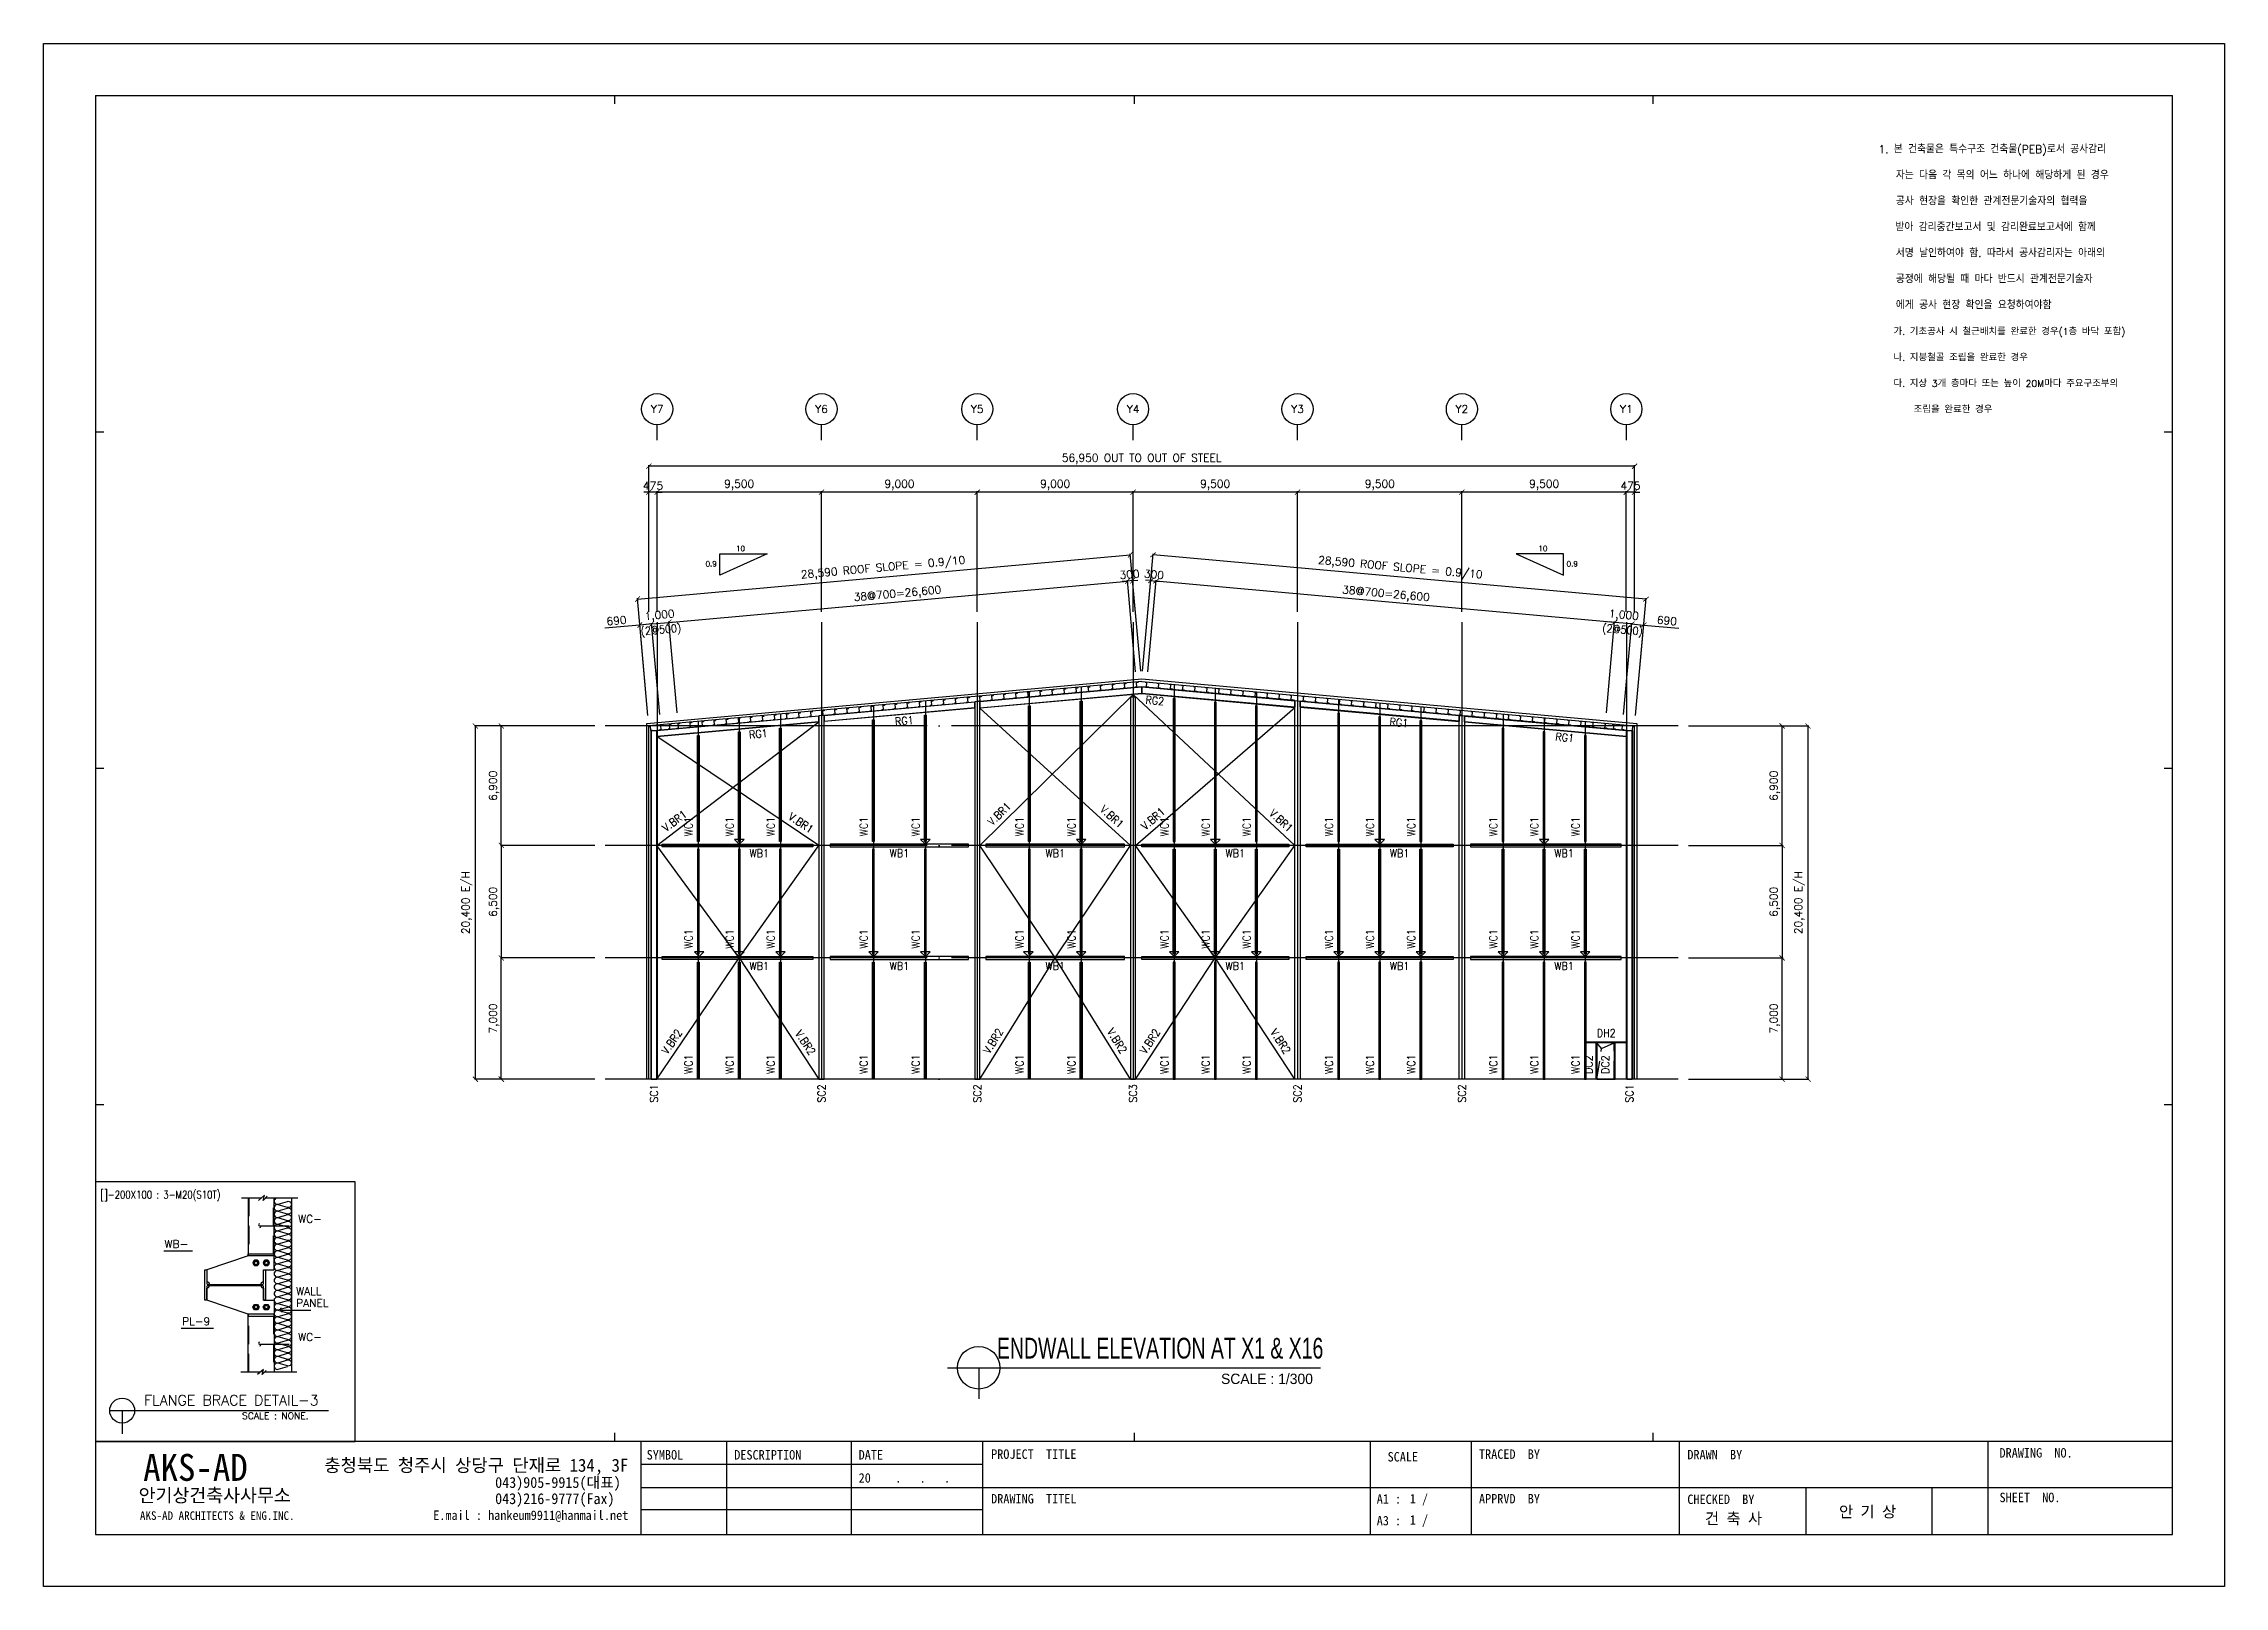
# Model space of a CAD drawing. Header units: metres. Extents: x -297536 to 1852864, y -630451 to -422551.
# Drawn here: x 1466464 to 1592464, y -511651 to -422551 of the extents above; entities that cross this region are included whole.
import ezdxf
from ezdxf.enums import TextEntityAlignment as Align

# ---------------------------------------------------------------- set-up
doc = ezdxf.new("R2010")
doc.units = ezdxf.units.M
doc.header["$LTSCALE"] = 700
for name, pattern in [('CEN', [62, 60, -1, 0, -1]), ('CONTIN', [0]), ('HID', [2.3, 1.5, -0.8])]:
    doc.linetypes.add(name, pattern=pattern)
for name, color, linetype in [('10', 10, 'CONTIN'), ('beam', 7, 'Continuous'), ('bl', 3, 'Continuous'), ('BR', 2, 'Continuous'), ('CEN', 152, 'CEN'), ('COL', 2, 'Continuous'), ('con', 2, 'Continuous'), ('DIM', 7, 'Continuous'), ('gir', 230, 'Continuous'), ('HID', 251, 'Continuous'), ('INS', 8, 'Continuous'), ('sec', 4, 'Continuous'), ('SYM', 7, 'Continuous'), ('TEX', 3, 'Continuous'), ('된장공장-1$0$FORM', 2, 'Continuous'), ('된장공장-1$0$WID', 4, 'Continuous')]:
    doc.layers.add(name, color=color, linetype=linetype)
doc.styles.add('HGTXT', font='romans.shx', dxfattribs={"bigfont": 'WHGTXT.shx'})
doc.styles.add('WHGTXT', font='romans.shx', dxfattribs={"bigfont": 'WHGTXT.shx'})
doc.styles.add('나눔바른고딕', font='')
doc.styles.add('된장공장-1$0$타이틀', font='GulimChe.ttf')
doc.styles.get('나눔바른고딕').set_extended_font_data('나눔바른고딕')
doc.dimstyles.new('KJ', dxfattribs={"dimscale": 700, "dimtxt": 1.5, "dimasz": 1, "dimexe": 0.18, "dimexo": 2, "dimgap": 0.5, "dimtad": 1, "dimdec": 0, "dimzin": 0, "dimdsep": 46, "dimlunit": 6, "dimtxsty": 'HGTXT', "dimblk": 'ARCHTICK', "dimcen": 0.09, "dimclrt": 3, "dimadec": 0, "dimazin": 0, "dimtfac": 1, "dimtdec": 0, "dimtix": 1, "dimtmove": 0, "dimatfit": 0, "dimldrblk": 'OBLIQUE', "dimfxl": 1, "dimtolj": 1, "dimtzin": 0, "dimarcsym": 0})

msp = doc.modelspace()

# ---------------------------------------------------------------- texts
at = {"color": 4, "style": '나눔바른고딕', "width": 0.7}
msp.add_text('ENDWALL ELEVATION AT X1 & X16', height=1200, dxfattribs=at).set_placement((1530975.3, -498493.1), align=Align.CENTER)
at = {"color": 4, "style": '나눔바른고딕'}
msp.add_text('SCALE : 1/300', height=600, dxfattribs=at).set_placement((1534493.8, -499965.4))
at = {"layer": 'TEX', "color": 3, "style": 'WHGTXT'}
for s, height, p in [('1. 본 건축물은 특수구조 건축물(PEB)로서 공사감리', 450, (1572476.1, -428874.1)), ('   자는 다음 각 목의 어느 하나에 해당하게 된 경우', 450, (1572476.1, -430374.1)), ('   공사 현장을 확인한 관계전문기술자의 협력을 ', 450, (1572476.1, -431874.1)), ('   받아 감리중간보고서 및 감리완료보고서에 함께', 450, (1572454.3, -433374.1)), ('   서명 날인하여야 함. 따라서 공사감리자는 아래의 ', 450, (1572476.1, -434874.1)), ('   공정에 해당될 때 마다 반드시 관계전문기술자', 450, (1572476.1, -436374.1)), ('   에게 공사 현장 확인을 요청하여야함', 450, (1572476.1, -437874.1)), ('   가. 기초공사 시 철근배치를 완료한 경우(1층 바닥 포함)', 390, (1572476.1, -439374.1)), ('   나. 지붕철골 조립을 완료한 경우', 390, (1572476.1, -440874.1)), ('   다. 지상 3개 층마다 또는 높이 20M마다 주요구조부의 ', 390, (1572476.1, -442374.1)), ('       조립을 완료한 경우', 390, (1572476.1, -443874.1))]:
    msp.add_text(s, height=height, dxfattribs=at).set_placement(p)
at = {"layer": 'TEX', "style": 'WHGTXT'}
for s, p in [('Y7', (1501910.3, -443658.2)), ('Y6', (1511410.3, -443658.2)), ('Y5', (1520410.3, -443658.2)), ('Y4', (1529410.3, -443658.2)), ('Y3', (1538910.3, -443658.2)), ('Y2', (1548410.3, -443658.2)), ('Y1', (1557910.3, -443658.2))]:
    msp.add_text(s, height=450, dxfattribs=at).set_placement(p, align=Align.MIDDLE)
at = {"layer": 'TEX', "style": 'HGTXT'}
for s, p in [('10', (1506729.4, -451858.3)), ('10', (1553091.1, -451858.3)), ('0.9', (1505036.7, -452741.4)), ('0.9', (1554783.8, -452741.4))]:
    msp.add_text(s, height=300, dxfattribs=at).set_placement(p, align=Align.CENTER)
at = {"layer": 'TEX', "color": 3, "style": 'WHGTXT', "width": 0.9}
for s, rotation, p in [('(2@500)', 5.142765, (1502109.3, -456170.8)), ('(2@500)', 354.857235, (1557711.2, -456170.8)), ('RG2', 354.857235, (1530689.1, -460268.8)), ('RG1', 5.142765, (1507739.1, -462194.1)), ('RG1', 5.142765, (1516173.7, -461435)), ('RG1', 354.857235, (1544792.2, -461538)), ('RG1', 354.857235, (1554372.2, -462400.2))]:
    msp.add_text(s, height=450, rotation=rotation, dxfattribs=at).set_placement(p, align=Align.TOP_CENTER)
for s, rotation, p in [('V.BR1', 37.304701, (1503134, -467729.6)), ('V.BR1', 326.101839, (1510029.5, -467850.5)), ('V.BR1', 44.59237, (1521933.8, -467293.4)), ('V.BR1', 317.656544, (1527950.8, -467461.9)), ('V.BR1', 40.914838, (1530800.2, -467585.1)), ('V.BR1', 316.98052, (1537723.1, -467685.1)), ('V.BR2', 55.784298, (1503057.6, -480389.4)), ('V.BR2', 303.310631, (1510181.2, -480443.1)), ('V.BR2', 58.142001, (1521637.9, -480339.9)), ('V.BR2', 301.857999, (1528182.6, -480339.9)), ('V.BR2', 56.689369, (1530686.2, -480371.6)), ('V.BR2', 303.310631, (1537634.3, -480371.6))]:
    msp.add_text(s, height=450, rotation=rotation, dxfattribs=at).set_placement(p, align=Align.BOTTOM_CENTER)
for s, p in [('WC1', (1504085.3, -468333.2)), ('WC1', (1506460.3, -468333.2)), ('WC1', (1508835.3, -468333.2)), ('WC1', (1514210.3, -468333.2)), ('WC1', (1517210.3, -468333.2)), ('WC1', (1523210.3, -468333.2)), ('WC1', (1526210.3, -468333.2)), ('WC1', (1531585.3, -468333.2)), ('WC1', (1533960.3, -468333.2)), ('WC1', (1536335.3, -468333.2)), ('WC1', (1541085.3, -468333.2)), ('WC1', (1543460.3, -468333.2)), ('WC1', (1545835.3, -468333.2)), ('WC1', (1550585.3, -468333.2)), ('WC1', (1552960.3, -468333.2)), ('WC1', (1555335.3, -468333.2)), ('WC1', (1504085.3, -474820.7)), ('WC1', (1506460.3, -474820.7)), ('WC1', (1508835.3, -474820.7)), ('WC1', (1514210.3, -474820.7)), ('WC1', (1517210.3, -474820.7)), ('WC1', (1523210.3, -474820.7)), ('WC1', (1526210.3, -474820.7)), ('WC1', (1531585.3, -474820.7)), ('WC1', (1533960.3, -474820.7)), ('WC1', (1536335.3, -474820.7)), ('WC1', (1541085.3, -474820.7)), ('WC1', (1543460.3, -474820.7)), ('WC1', (1545835.3, -474820.7)), ('WC1', (1550585.3, -474820.7)), ('WC1', (1552960.3, -474820.7)), ('WC1', (1555335.3, -474820.7)), ('WC1', (1504085.3, -482058.2)), ('WC1', (1506460.3, -482058.2)), ('WC1', (1508835.3, -482058.2)), ('WC1', (1514210.3, -482058.2)), ('WC1', (1517210.3, -482058.2)), ('WC1', (1523210.3, -482058.2)), ('WC1', (1526210.3, -482058.2)), ('WC1', (1531585.3, -482058.2)), ('WC1', (1533960.3, -482058.2)), ('WC1', (1536335.3, -482058.2)), ('WC1', (1541085.3, -482058.2)), ('WC1', (1543460.3, -482058.2)), ('WC1', (1545835.3, -482058.2)), ('WC1', (1550585.3, -482058.2)), ('WC1', (1552960.3, -482058.2)), ('WC1', (1555335.3, -482058.2)), ('DC2', (1556093.4, -482058.2)), ('DC2', (1557060.3, -482058.2))]:
    msp.add_text(s, height=450, rotation=90, dxfattribs=at).set_placement(p, align=Align.BOTTOM_LEFT)
for p in [(1507810.3, -469083.2), (1515910.3, -469083.2), (1524910.3, -469083.2), (1535310.3, -469083.2), (1544810.3, -469083.2), (1554310.3, -469083.2), (1507810.3, -475595.7), (1515910.3, -475595.7), (1524910.3, -475595.7), (1535310.3, -475595.7), (1544810.3, -475595.7), (1554310.3, -475595.7)]:
    msp.add_text('WB1', height=450, dxfattribs=at).set_placement(p, align=Align.TOP_CENTER)
msp.add_text('DH2', height=450, dxfattribs=at).set_placement((1556752.8, -480058.2), align=Align.BOTTOM_CENTER)
for s, p in [('SC1', (1501730.3, -482658.2)), ('SC2', (1511410.3, -482658.2)), ('SC2', (1520410.3, -482658.2)), ('SC3', (1529410.3, -482658.2)), ('SC2', (1538910.3, -482658.2)), ('SC2', (1548410.3, -482658.2)), ('SC1', (1558090.3, -482658.2))]:
    msp.add_text(s, height=450, rotation=90, dxfattribs=at).set_placement(p, align=Align.MIDDLE_RIGHT)
at = {"layer": 'TEX', "style": 'WHGTXT', "width": 0.8}
msp.add_text('[]-200X100 : 3-M20(S10T)', height=450, rotation=359.999976, dxfattribs=at).set_placement((1469738.5, -489249.3))
at = {"layer": 'TEX', "style": 'WHGTXT'}
for s, p in [('WC-', (1481163.5, -490651.5)), ('WB-', (1473456.7, -492106.1)), ('WALL', (1481051.3, -494827.1)), ('PANEL', (1481051.3, -495512.6)), ('PL-9', (1474462.7, -496574.8)), ('WC-', (1481163.5, -497478.3))]:
    msp.add_text(s, height=450, rotation=359.999976, dxfattribs=at).set_placement(p)
msp.add_text('FLANGE BRACE DETAIL-3', height=600, rotation=0.000001, dxfattribs=at).set_placement((1477313, -501198.6), align=Align.CENTER)
msp.add_text('SCALE : NONE.', height=387, rotation=359.999976, dxfattribs=at).set_placement((1477931.1, -501798.6), align=Align.MIDDLE_LEFT)

# ---------------------------------------------------------------- blocks, each defined once
blk = doc.blocks.new('_ArchTick')
at = {"color": 0, "linetype": 'ByBlock', "const_width": 0.15}
blk.add_lwpolyline([(-0.5, -0.5), (0.5, 0.5)], dxfattribs=at)
blk = doc.blocks.new('*D677')
at = {"layer": 'Defpoints', "color": 0, "transparency": 16777216}
for p in [(1557910, -448458), (1557910, -455958), (1558385, -455958)]:
    blk.add_point(p, dxfattribs=at)
at = {"layer": 'DIM', "color": 0, "lineweight": -2, "transparency": 16777216}
for p, q in [((1557910, -448458), (1557610, -448458)), ((1557910, -455358), (1557910, -448404)), ((1558385, -448458), (1557910, -448458)), ((1558385, -455358), (1558385, -448404)), ((1558385, -448458), (1558685, -448458))]:
    blk.add_line(p, q, dxfattribs=at)
at = {"layer": 'DIM', "color": 0, "lineweight": -2, "transparency": 16777216, "xscale": 300, "yscale": 300, "zscale": 300}
blk.add_blockref('_ArchTick', (1557910, -448458), dxfattribs=at)
at = {"layer": 'DIM', "color": 0, "lineweight": -2, "transparency": 16777216, "xscale": 300, "yscale": 300, "zscale": 300, "rotation": 180}
blk.add_blockref('_ArchTick', (1558385, -448458), dxfattribs=at)
at = {"layer": 'DIM', "color": 3, "transparency": 16777216, "insert": (1558148, -448083), "char_height": 450, "attachment_point": 5, "style": 'HGTXT'}
blk.add_mtext('\\A1;475', dxfattribs=at)
blk = doc.blocks.new('_Oblique')
at = {"color": 0, "linetype": 'ByBlock', "lineweight": -2}
blk.add_line((-0.5, -0.5), (0.5, 0.5), dxfattribs=at)
blk = doc.blocks.new('*D678')
at = {"layer": 'Defpoints', "color": 0, "transparency": 16777216}
for p in [(1548410, -448458), (1548410, -455958), (1557910, -455958)]:
    blk.add_point(p, dxfattribs=at)
at = {"layer": 'DIM', "color": 0, "lineweight": -2, "transparency": 16777216}
for p, q in [((1548410, -455358), (1548410, -448404)), ((1557910, -448458), (1548410, -448458)), ((1557910, -455358), (1557910, -448404))]:
    blk.add_line(p, q, dxfattribs=at)
at = {"layer": 'DIM', "color": 0, "lineweight": -2, "transparency": 16777216, "xscale": 300, "yscale": 300, "zscale": 300, "rotation": 180}
blk.add_blockref('_ArchTick', (1548410, -448458), dxfattribs=at)
at = {"layer": 'DIM', "color": 0, "lineweight": -2, "transparency": 16777216, "xscale": 300, "yscale": 300, "zscale": 300}
blk.add_blockref('_ArchTick', (1557910, -448458), dxfattribs=at)
at = {"layer": 'DIM', "color": 3, "transparency": 16777216, "insert": (1553160, -448040), "char_height": 450, "attachment_point": 5, "style": 'HGTXT'}
blk.add_mtext('\\A1;9,500', dxfattribs=at)
blk = doc.blocks.new('*D679')
at = {"layer": 'Defpoints', "color": 0, "transparency": 16777216}
for p in [(1538910, -448458), (1538910, -455958), (1548410, -455958)]:
    blk.add_point(p, dxfattribs=at)
at = {"layer": 'DIM', "color": 0, "lineweight": -2, "transparency": 16777216}
for p, q in [((1538910, -455358), (1538910, -448404)), ((1548410, -448458), (1538910, -448458)), ((1548410, -455358), (1548410, -448404))]:
    blk.add_line(p, q, dxfattribs=at)
at = {"layer": 'DIM', "color": 0, "lineweight": -2, "transparency": 16777216, "xscale": 300, "yscale": 300, "zscale": 300, "rotation": 180}
blk.add_blockref('_ArchTick', (1538910, -448458), dxfattribs=at)
at = {"layer": 'DIM', "color": 0, "lineweight": -2, "transparency": 16777216, "xscale": 300, "yscale": 300, "zscale": 300}
blk.add_blockref('_ArchTick', (1548410, -448458), dxfattribs=at)
at = {"layer": 'DIM', "color": 3, "transparency": 16777216, "insert": (1543660, -448040), "char_height": 450, "attachment_point": 5, "style": 'HGTXT'}
blk.add_mtext('\\A1;9,500', dxfattribs=at)
blk = doc.blocks.new('*D680')
at = {"layer": 'Defpoints', "color": 0, "transparency": 16777216}
for p in [(1529410, -448458), (1529410, -455958), (1538910, -455958)]:
    blk.add_point(p, dxfattribs=at)
at = {"layer": 'DIM', "color": 0, "lineweight": -2, "transparency": 16777216}
for p, q in [((1529410, -455358), (1529410, -448404)), ((1538910, -448458), (1529410, -448458)), ((1538910, -455358), (1538910, -448404))]:
    blk.add_line(p, q, dxfattribs=at)
at = {"layer": 'DIM', "color": 0, "lineweight": -2, "transparency": 16777216, "xscale": 300, "yscale": 300, "zscale": 300, "rotation": 180}
blk.add_blockref('_ArchTick', (1529410, -448458), dxfattribs=at)
at = {"layer": 'DIM', "color": 0, "lineweight": -2, "transparency": 16777216, "xscale": 300, "yscale": 300, "zscale": 300}
blk.add_blockref('_ArchTick', (1538910, -448458), dxfattribs=at)
at = {"layer": 'DIM', "color": 3, "transparency": 16777216, "insert": (1534160, -448040), "char_height": 450, "attachment_point": 5, "style": 'HGTXT'}
blk.add_mtext('\\A1;9,500', dxfattribs=at)
blk = doc.blocks.new('*D681')
at = {"layer": 'Defpoints', "color": 0, "transparency": 16777216}
for p in [(1520410, -448458), (1520410, -455958), (1529410, -455958)]:
    blk.add_point(p, dxfattribs=at)
at = {"layer": 'DIM', "color": 0, "lineweight": -2, "transparency": 16777216}
for p, q in [((1520410, -455358), (1520410, -448404)), ((1529410, -448458), (1520410, -448458)), ((1529410, -455358), (1529410, -448404))]:
    blk.add_line(p, q, dxfattribs=at)
at = {"layer": 'DIM', "color": 0, "lineweight": -2, "transparency": 16777216, "xscale": 300, "yscale": 300, "zscale": 300, "rotation": 180}
blk.add_blockref('_ArchTick', (1520410, -448458), dxfattribs=at)
at = {"layer": 'DIM', "color": 0, "lineweight": -2, "transparency": 16777216, "xscale": 300, "yscale": 300, "zscale": 300}
blk.add_blockref('_ArchTick', (1529410, -448458), dxfattribs=at)
at = {"layer": 'DIM', "color": 3, "transparency": 16777216, "insert": (1524910, -448040), "char_height": 450, "attachment_point": 5, "style": 'HGTXT'}
blk.add_mtext('\\A1;9,000', dxfattribs=at)
blk = doc.blocks.new('*D682')
at = {"layer": 'Defpoints', "color": 0, "transparency": 16777216}
for p in [(1511410, -448458), (1511410, -455958), (1520410, -455958)]:
    blk.add_point(p, dxfattribs=at)
at = {"layer": 'DIM', "color": 0, "lineweight": -2, "transparency": 16777216}
for p, q in [((1511410, -455358), (1511410, -448404)), ((1520410, -448458), (1511410, -448458)), ((1520410, -455358), (1520410, -448404))]:
    blk.add_line(p, q, dxfattribs=at)
at = {"layer": 'DIM', "color": 0, "lineweight": -2, "transparency": 16777216, "xscale": 300, "yscale": 300, "zscale": 300, "rotation": 180}
blk.add_blockref('_ArchTick', (1511410, -448458), dxfattribs=at)
at = {"layer": 'DIM', "color": 0, "lineweight": -2, "transparency": 16777216, "xscale": 300, "yscale": 300, "zscale": 300}
blk.add_blockref('_ArchTick', (1520410, -448458), dxfattribs=at)
at = {"layer": 'DIM', "color": 3, "transparency": 16777216, "insert": (1515910, -448040), "char_height": 450, "attachment_point": 5, "style": 'HGTXT'}
blk.add_mtext('\\A1;9,000', dxfattribs=at)
blk = doc.blocks.new('*D683')
at = {"layer": 'Defpoints', "color": 0, "transparency": 16777216}
for p in [(1501910, -448458), (1501910, -455958), (1511410, -455958)]:
    blk.add_point(p, dxfattribs=at)
at = {"layer": 'DIM', "color": 0, "lineweight": -2, "transparency": 16777216}
for p, q in [((1501910, -455358), (1501910, -448404)), ((1511410, -448458), (1501910, -448458)), ((1511410, -455358), (1511410, -448404))]:
    blk.add_line(p, q, dxfattribs=at)
at = {"layer": 'DIM', "color": 0, "lineweight": -2, "transparency": 16777216, "xscale": 300, "yscale": 300, "zscale": 300, "rotation": 180}
blk.add_blockref('_ArchTick', (1501910, -448458), dxfattribs=at)
at = {"layer": 'DIM', "color": 0, "lineweight": -2, "transparency": 16777216, "xscale": 300, "yscale": 300, "zscale": 300}
blk.add_blockref('_ArchTick', (1511410, -448458), dxfattribs=at)
at = {"layer": 'DIM', "color": 3, "transparency": 16777216, "insert": (1506660, -448040), "char_height": 450, "attachment_point": 5, "style": 'HGTXT'}
blk.add_mtext('\\A1;9,500', dxfattribs=at)
blk = doc.blocks.new('*D684')
at = {"layer": 'Defpoints', "color": 0, "transparency": 16777216}
for p in [(1501435, -448458), (1501435, -455958), (1501910, -455958)]:
    blk.add_point(p, dxfattribs=at)
at = {"layer": 'DIM', "color": 0, "lineweight": -2, "transparency": 16777216}
for p, q in [((1501435, -448458), (1501135, -448458)), ((1501435, -455358), (1501435, -448404)), ((1501910, -448458), (1501435, -448458)), ((1501910, -455358), (1501910, -448404)), ((1501910, -448458), (1502210, -448458))]:
    blk.add_line(p, q, dxfattribs=at)
at = {"layer": 'DIM', "color": 0, "lineweight": -2, "transparency": 16777216, "xscale": 300, "yscale": 300, "zscale": 300}
blk.add_blockref('_ArchTick', (1501435, -448458), dxfattribs=at)
at = {"layer": 'DIM', "color": 0, "lineweight": -2, "transparency": 16777216, "xscale": 300, "yscale": 300, "zscale": 300, "rotation": 180}
blk.add_blockref('_ArchTick', (1501910, -448458), dxfattribs=at)
at = {"layer": 'DIM', "color": 3, "transparency": 16777216, "insert": (1501673, -448083), "char_height": 450, "attachment_point": 5, "style": 'HGTXT'}
blk.add_mtext('\\A1;475', dxfattribs=at)
blk = doc.blocks.new('*D685')
at = {"layer": 'Defpoints', "color": 0, "transparency": 16777216}
for p in [(1501435, -446958), (1501435, -455958), (1558385, -455958)]:
    blk.add_point(p, dxfattribs=at)
at = {"layer": 'DIM', "color": 0, "lineweight": -2, "transparency": 16777216}
for p, q in [((1501435, -455358), (1501435, -446904)), ((1558385, -446958), (1501435, -446958)), ((1558385, -455358), (1558385, -446904))]:
    blk.add_line(p, q, dxfattribs=at)
at = {"layer": 'DIM', "color": 0, "lineweight": -2, "transparency": 16777216, "xscale": 300, "yscale": 300, "zscale": 300, "rotation": 180}
blk.add_blockref('_ArchTick', (1501435, -446958), dxfattribs=at)
at = {"layer": 'DIM', "color": 0, "lineweight": -2, "transparency": 16777216, "xscale": 300, "yscale": 300, "zscale": 300}
blk.add_blockref('_ArchTick', (1558385, -446958), dxfattribs=at)
at = {"layer": 'DIM', "color": 3, "transparency": 16777216, "insert": (1529910, -446540), "char_height": 450, "attachment_point": 5, "style": 'HGTXT'}
blk.add_mtext('\\A1;\\A1;56,950 OUT TO OUT OF STEEL', dxfattribs=at)
blk = doc.blocks.new('*D660')
at = {"layer": 'Defpoints', "color": 0, "transparency": 16777216}
for p in [(1560910, -475358), (1566910, -475358), (1560910, -482358)]:
    blk.add_point(p, dxfattribs=at)
at = {"layer": 'DIM', "color": 0, "lineweight": -2, "transparency": 16777216}
for p, q in [((1561510, -475358), (1566964, -475358)), ((1566910, -482358), (1566910, -475358)), ((1561510, -482358), (1566964, -482358))]:
    blk.add_line(p, q, dxfattribs=at)
at = {"layer": 'DIM', "color": 0, "lineweight": -2, "transparency": 16777216, "xscale": 300, "yscale": 300, "zscale": 300}
for p, rotation in [((1566910, -475358), 90), ((1566910, -482358), 270)]:
    blk.add_blockref('_ArchTick', p, dxfattribs=dict(at, rotation=rotation))
at = {"layer": 'DIM', "color": 3, "transparency": 16777216, "insert": (1566492, -478858), "char_height": 450, "attachment_point": 5, "rotation": 90, "style": 'HGTXT'}
blk.add_mtext('\\A1;7,000', dxfattribs=at)
blk = doc.blocks.new('*D661')
at = {"layer": 'Defpoints', "color": 0, "transparency": 16777216}
for p in [(1560910, -461958), (1568410, -461958), (1560910, -482358)]:
    blk.add_point(p, dxfattribs=at)
at = {"layer": 'DIM', "color": 0, "lineweight": -2, "transparency": 16777216}
for p, q in [((1561510, -461958), (1568464, -461958)), ((1568410, -482358), (1568410, -461958)), ((1561510, -482358), (1568464, -482358))]:
    blk.add_line(p, q, dxfattribs=at)
at = {"layer": 'DIM', "color": 0, "lineweight": -2, "transparency": 16777216, "xscale": 300, "yscale": 300, "zscale": 300}
for p, rotation in [((1568410, -461958), 90), ((1568410, -482358), 270)]:
    blk.add_blockref('_ArchTick', p, dxfattribs=dict(at, rotation=rotation))
at = {"layer": 'DIM', "color": 3, "transparency": 16777216, "insert": (1567917, -472158), "char_height": 450, "attachment_point": 5, "rotation": 90, "style": 'HGTXT'}
blk.add_mtext('\\A1;20,400 E/H', dxfattribs=at)
blk = doc.blocks.new('*D662')
at = {"layer": 'Defpoints', "color": 0, "transparency": 16777216}
for p in [(1560910, -468858), (1560910, -475358), (1566910, -475358)]:
    blk.add_point(p, dxfattribs=at)
at = {"layer": 'DIM', "color": 0, "lineweight": -2, "transparency": 16777216}
for p, q in [((1561510, -468858), (1566964, -468858)), ((1566910, -468858), (1566910, -475358)), ((1561510, -475358), (1566964, -475358))]:
    blk.add_line(p, q, dxfattribs=at)
at = {"layer": 'DIM', "color": 0, "lineweight": -2, "transparency": 16777216, "xscale": 300, "yscale": 300, "zscale": 300}
for p, rotation in [((1566910, -468858), 90), ((1566910, -475358), 270)]:
    blk.add_blockref('_ArchTick', p, dxfattribs=dict(at, rotation=rotation))
at = {"layer": 'DIM', "color": 3, "transparency": 16777216, "insert": (1566492, -472108), "char_height": 450, "attachment_point": 5, "rotation": 90, "style": 'HGTXT'}
blk.add_mtext('\\A1;6,500', dxfattribs=at)
blk = doc.blocks.new('*D663')
at = {"layer": 'Defpoints', "color": 0, "transparency": 16777216}
for p in [(1560910, -461958), (1566910, -461958), (1560910, -468858)]:
    blk.add_point(p, dxfattribs=at)
at = {"layer": 'DIM', "color": 0, "lineweight": -2, "transparency": 16777216}
for p, q in [((1561510, -461958), (1566964, -461958)), ((1566910, -468858), (1566910, -461958)), ((1561510, -468858), (1566964, -468858))]:
    blk.add_line(p, q, dxfattribs=at)
at = {"layer": 'DIM', "color": 0, "lineweight": -2, "transparency": 16777216, "xscale": 300, "yscale": 300, "zscale": 300}
for p, rotation in [((1566910, -461958), 90), ((1566910, -468858), 270)]:
    blk.add_blockref('_ArchTick', p, dxfattribs=dict(at, rotation=rotation))
at = {"layer": 'DIM', "color": 3, "transparency": 16777216, "insert": (1566492, -465408), "char_height": 450, "attachment_point": 5, "rotation": 90, "style": 'HGTXT'}
blk.add_mtext('\\A1;6,900', dxfattribs=at)
blk = doc.blocks.new('*D664')
at = {"layer": 'Defpoints', "color": 0, "transparency": 16777216}
for p in [(1492910, -475358), (1498910, -475358), (1498910, -482358)]:
    blk.add_point(p, dxfattribs=at)
at = {"layer": 'DIM', "color": 0, "lineweight": -2, "transparency": 16777216}
for p, q in [((1498310, -475358), (1492856, -475358)), ((1492910, -482358), (1492910, -475358)), ((1498310, -482358), (1492856, -482358))]:
    blk.add_line(p, q, dxfattribs=at)
at = {"layer": 'DIM', "color": 0, "lineweight": -2, "transparency": 16777216, "xscale": 300, "yscale": 300, "zscale": 300}
for p, rotation in [((1492910, -475358), 90), ((1492910, -482358), 270)]:
    blk.add_blockref('_ArchTick', p, dxfattribs=dict(at, rotation=rotation))
at = {"layer": 'DIM', "color": 3, "transparency": 16777216, "insert": (1492492, -478858), "char_height": 450, "attachment_point": 5, "rotation": 90, "style": 'HGTXT'}
blk.add_mtext('\\A1;7,000', dxfattribs=at)
blk = doc.blocks.new('*D665')
at = {"layer": 'Defpoints', "color": 0, "transparency": 16777216}
for p in [(1491410, -461958), (1498910, -461958), (1498910, -482358)]:
    blk.add_point(p, dxfattribs=at)
at = {"layer": 'DIM', "color": 0, "lineweight": -2, "transparency": 16777216}
for p, q in [((1498310, -461958), (1491356, -461958)), ((1491410, -482358), (1491410, -461958)), ((1498310, -482358), (1491356, -482358))]:
    blk.add_line(p, q, dxfattribs=at)
at = {"layer": 'DIM', "color": 0, "lineweight": -2, "transparency": 16777216, "xscale": 300, "yscale": 300, "zscale": 300}
for p, rotation in [((1491410, -461958), 90), ((1491410, -482358), 270)]:
    blk.add_blockref('_ArchTick', p, dxfattribs=dict(at, rotation=rotation))
at = {"layer": 'DIM', "color": 3, "transparency": 16777216, "insert": (1490917, -472158), "char_height": 450, "attachment_point": 5, "rotation": 90, "style": 'HGTXT'}
blk.add_mtext('\\A1;20,400 E/H', dxfattribs=at)
blk = doc.blocks.new('*D666')
at = {"layer": 'Defpoints', "color": 0, "transparency": 16777216}
for p in [(1498910, -468858), (1492910, -475358), (1498910, -475358)]:
    blk.add_point(p, dxfattribs=at)
at = {"layer": 'DIM', "color": 0, "lineweight": -2, "transparency": 16777216}
for p, q in [((1498310, -468858), (1492856, -468858)), ((1492910, -468858), (1492910, -475358)), ((1498310, -475358), (1492856, -475358))]:
    blk.add_line(p, q, dxfattribs=at)
at = {"layer": 'DIM', "color": 0, "lineweight": -2, "transparency": 16777216, "xscale": 300, "yscale": 300, "zscale": 300}
for p, rotation in [((1492910, -468858), 90), ((1492910, -475358), 270)]:
    blk.add_blockref('_ArchTick', p, dxfattribs=dict(at, rotation=rotation))
at = {"layer": 'DIM', "color": 3, "transparency": 16777216, "insert": (1492492, -472108), "char_height": 450, "attachment_point": 5, "rotation": 90, "style": 'HGTXT'}
blk.add_mtext('\\A1;6,500', dxfattribs=at)
blk = doc.blocks.new('*D667')
at = {"layer": 'Defpoints', "color": 0, "transparency": 16777216}
for p in [(1492910, -461958), (1498910, -461958), (1498910, -468858)]:
    blk.add_point(p, dxfattribs=at)
at = {"layer": 'DIM', "color": 0, "lineweight": -2, "transparency": 16777216}
for p, q in [((1498310, -461958), (1492856, -461958)), ((1492910, -468858), (1492910, -461958)), ((1498310, -468858), (1492856, -468858))]:
    blk.add_line(p, q, dxfattribs=at)
at = {"layer": 'DIM', "color": 0, "lineweight": -2, "transparency": 16777216, "xscale": 300, "yscale": 300, "zscale": 300}
for p, rotation in [((1492910, -461958), 90), ((1492910, -468858), 270)]:
    blk.add_blockref('_ArchTick', p, dxfattribs=dict(at, rotation=rotation))
at = {"layer": 'DIM', "color": 3, "transparency": 16777216, "insert": (1492492, -465408), "char_height": 450, "attachment_point": 5, "rotation": 90, "style": 'HGTXT'}
blk.add_mtext('\\A1;6,900', dxfattribs=at)
blk = doc.blocks.new('ZCOL')
for p, q in [((10, 0), (0, 0)), ((0, 0), (0, -25)), ((10, -3), (10, 0)), ((-10, -25), (-10, -23)), ((0, -25), (-10, -25))]:
    blk.add_line(p, q)
blk = doc.blocks.new('*D874')
at = {"layer": 'Defpoints', "color": 0, "transparency": 16777216}
for p in [(1529087, -453592), (1529611, -459422), (1529910, -459395)]:
    blk.add_point(p, dxfattribs=at)
at = {"layer": 'DIM', "color": 0, "lineweight": -2, "transparency": 16777216}
for p, q in [((1529087, -453592), (1528788, -453619)), ((1529558, -458825), (1529082, -453538)), ((1529386, -453565), (1529087, -453592)), ((1529856, -458798), (1529381, -453512)), ((1529386, -453565), (1529684, -453538))]:
    blk.add_line(p, q, dxfattribs=at)
at = {"layer": 'DIM', "color": 0, "lineweight": -2, "transparency": 16777216, "xscale": 300, "yscale": 300, "zscale": 300}
for p, rotation in [((1529087, -453592), 5.142764557863361), ((1529386, -453565), 185.1427645578633)]:
    blk.add_blockref('_ArchTick', p, dxfattribs=dict(at, rotation=rotation))
at = {"layer": 'DIM', "color": 3, "transparency": 16777216, "insert": (1529203, -453205), "char_height": 450, "attachment_point": 5, "rotation": 5.14276, "style": 'HGTXT'}
blk.add_mtext('\\A1;300', dxfattribs=at)
blk = doc.blocks.new('*D668')
at = {"layer": 'Defpoints', "color": 0, "transparency": 16777216}
for p in [(1529087, -453592), (1529611, -459422), (1503119, -461807)]:
    blk.add_point(p, dxfattribs=at)
at = {"layer": 'DIM', "color": 0, "lineweight": -2, "transparency": 16777216}
for p, q in [((1502594, -455977), (1529087, -453592)), ((1529558, -458825), (1529082, -453538)), ((1503065, -461209), (1502589, -455923))]:
    blk.add_line(p, q, dxfattribs=at)
at = {"layer": 'DIM', "color": 0, "lineweight": -2, "transparency": 16777216, "xscale": 300, "yscale": 300, "zscale": 300}
for p, rotation in [((1529087, -453592), 5.142764556899424), ((1502594, -455977), 185.1427645568994)]:
    blk.add_blockref('_ArchTick', p, dxfattribs=dict(at, rotation=rotation))
at = {"layer": 'DIM', "color": 3, "transparency": 16777216, "insert": (1515803, -454368), "char_height": 450, "attachment_point": 5, "rotation": 5.14276, "style": 'HGTXT'}
blk.add_mtext('\\A1;38@700=26,600', dxfattribs=at)
blk = doc.blocks.new('*D669')
at = {"layer": 'Defpoints', "color": 0, "transparency": 16777216}
for p in [(1502594, -455977), (1502123, -461896), (1503119, -461807)]:
    blk.add_point(p, dxfattribs=at)
at = {"layer": 'DIM', "color": 0, "lineweight": -2, "transparency": 16777216}
for p, q in [((1501598, -456066), (1501299, -456093)), ((1502069, -461299), (1501593, -456012)), ((1501598, -456066), (1502594, -455977)), ((1503065, -461209), (1502589, -455923)), ((1502594, -455977), (1502893, -455950))]:
    blk.add_line(p, q, dxfattribs=at)
at = {"layer": 'DIM', "color": 0, "lineweight": -2, "transparency": 16777216, "xscale": 300, "yscale": 300, "zscale": 300}
for p, rotation in [((1501598, -456066), 5.142764556899424), ((1502594, -455977), 185.1427645568994)]:
    blk.add_blockref('_ArchTick', p, dxfattribs=dict(at, rotation=rotation))
at = {"layer": 'DIM', "color": 3, "transparency": 16777216, "insert": (1502058, -455605), "char_height": 450, "attachment_point": 5, "rotation": 5.14276, "style": 'HGTXT'}
blk.add_mtext('\\A1;1,000', dxfattribs=at)
blk = doc.blocks.new('*D670')
at = {"layer": 'Defpoints', "color": 0, "transparency": 16777216}
for p in [(1500911, -456128), (1501435, -461958), (1502123, -461896)]:
    blk.add_point(p, dxfattribs=at)
at = {"layer": 'DIM', "color": 0, "lineweight": -2, "transparency": 16777216}
for p, q in [((1501381, -461361), (1500906, -456074)), ((1501598, -456066), (1500911, -456128)), ((1502069, -461299), (1501593, -456012)), ((1501598, -456066), (1501897, -456039)), ((1500911, -456128), (1498883, -456311))]:
    blk.add_line(p, q, dxfattribs=at)
at = {"layer": 'DIM', "color": 0, "lineweight": -2, "transparency": 16777216, "xscale": 300, "yscale": 300, "zscale": 300}
for p, rotation in [((1500911, -456128), 5.142764557863361), ((1501598, -456066), 185.1427645578633)]:
    blk.add_blockref('_ArchTick', p, dxfattribs=dict(at, rotation=rotation))
at = {"layer": 'DIM', "color": 3, "transparency": 16777216, "insert": (1499564, -455873), "char_height": 450, "attachment_point": 5, "rotation": 5.14276, "style": 'HGTXT'}
blk.add_mtext('\\A1;690', dxfattribs=at)
blk = doc.blocks.new('*D671')
at = {"layer": 'Defpoints', "color": 0, "transparency": 16777216}
for p in [(1529251, -452071), (1529910, -459395), (1501435, -461958)]:
    blk.add_point(p, dxfattribs=at)
at = {"layer": 'DIM', "color": 0, "lineweight": -2, "transparency": 16777216}
for p, q in [((1500776, -454634), (1529251, -452071)), ((1529856, -458798), (1529246, -452018)), ((1501381, -461361), (1500771, -454580))]:
    blk.add_line(p, q, dxfattribs=at)
at = {"layer": 'DIM', "color": 0, "lineweight": -2, "transparency": 16777216, "xscale": 300, "yscale": 300, "zscale": 300}
for p, rotation in [((1529251, -452071), 5.142764556899424), ((1500776, -454634), 185.1427645568994)]:
    blk.add_blockref('_ArchTick', p, dxfattribs=dict(at, rotation=rotation))
at = {"layer": 'DIM', "color": 3, "transparency": 16777216, "insert": (1514969, -452862), "char_height": 450, "attachment_point": 5, "rotation": 5.14276, "style": 'HGTXT'}
blk.add_mtext('\\A1;\\A1;28,590 ROOF SLOPE = 0.9/10', dxfattribs=at)
blk = doc.blocks.new('*D672')
at = {"layer": 'Defpoints', "color": 0, "transparency": 16777216}
for p in [(1530734, -453592), (1529910, -459395), (1530209, -459422)]:
    blk.add_point(p, dxfattribs=at)
at = {"layer": 'DIM', "color": 0, "lineweight": -2, "transparency": 16777216}
for p, q in [((1529964, -458798), (1530440, -453512)), ((1530435, -453565), (1530136, -453538)), ((1530263, -458825), (1530739, -453538)), ((1530435, -453565), (1530734, -453592)), ((1530734, -453592), (1531033, -453619))]:
    blk.add_line(p, q, dxfattribs=at)
at = {"layer": 'DIM', "color": 0, "lineweight": -2, "transparency": 16777216, "xscale": 300, "yscale": 300, "zscale": 300}
for p, rotation in [((1530435, -453565), 354.8572354431006), ((1530734, -453592), 174.8572354431005)]:
    blk.add_blockref('_ArchTick', p, dxfattribs=dict(at, rotation=rotation))
at = {"layer": 'DIM', "color": 3, "transparency": 16777216, "insert": (1530618, -453205), "char_height": 450, "attachment_point": 5, "rotation": 354.85724, "style": 'HGTXT'}
blk.add_mtext('\\A1;300', dxfattribs=at)
blk = doc.blocks.new('*D673')
at = {"layer": 'Defpoints', "color": 0, "transparency": 16777216}
for p in [(1530734, -453592), (1530209, -459422), (1556702, -461807)]:
    blk.add_point(p, dxfattribs=at)
at = {"layer": 'DIM', "color": 0, "lineweight": -2, "transparency": 16777216}
for p, q in [((1530263, -458825), (1530739, -453538)), ((1557227, -455977), (1530734, -453592)), ((1556756, -461209), (1557232, -455923))]:
    blk.add_line(p, q, dxfattribs=at)
at = {"layer": 'DIM', "color": 0, "lineweight": -2, "transparency": 16777216, "xscale": 300, "yscale": 300, "zscale": 300}
for p, rotation in [((1530734, -453592), 174.8572354431005), ((1557227, -455977), 354.8572354431006)]:
    blk.add_blockref('_ArchTick', p, dxfattribs=dict(at, rotation=rotation))
at = {"layer": 'DIM', "color": 3, "transparency": 16777216, "insert": (1544018, -454368), "char_height": 450, "attachment_point": 5, "rotation": 354.85724, "style": 'HGTXT'}
blk.add_mtext('\\A1;38@700=26,600', dxfattribs=at)
blk = doc.blocks.new('*D674')
at = {"layer": 'Defpoints', "color": 0, "transparency": 16777216}
for p in [(1557227, -455977), (1556702, -461807), (1557698, -461896)]:
    blk.add_point(p, dxfattribs=at)
at = {"layer": 'DIM', "color": 0, "lineweight": -2, "transparency": 16777216}
for p, q in [((1556756, -461209), (1557232, -455923)), ((1557227, -455977), (1556928, -455950)), ((1558223, -456066), (1557227, -455977)), ((1557752, -461299), (1558227, -456012)), ((1558223, -456066), (1558521, -456093))]:
    blk.add_line(p, q, dxfattribs=at)
at = {"layer": 'DIM', "color": 0, "lineweight": -2, "transparency": 16777216, "xscale": 300, "yscale": 300, "zscale": 300}
for p, rotation in [((1557227, -455977), 354.8572354431006), ((1558223, -456066), 174.8572354431005)]:
    blk.add_blockref('_ArchTick', p, dxfattribs=dict(at, rotation=rotation))
at = {"layer": 'DIM', "color": 3, "transparency": 16777216, "insert": (1557762, -455605), "char_height": 450, "attachment_point": 5, "rotation": 354.85724, "style": 'HGTXT'}
blk.add_mtext('\\A1;1,000', dxfattribs=at)
blk = doc.blocks.new('*D675')
at = {"layer": 'Defpoints', "color": 0, "transparency": 16777216}
for p in [(1558910, -456128), (1557698, -461896), (1558385, -461958)]:
    blk.add_point(p, dxfattribs=at)
at = {"layer": 'DIM', "color": 0, "lineweight": -2, "transparency": 16777216}
for p, q in [((1557752, -461299), (1558227, -456012)), ((1558223, -456066), (1557924, -456039)), ((1558223, -456066), (1558910, -456128)), ((1558439, -461361), (1558915, -456074)), ((1558910, -456128), (1560937, -456311))]:
    blk.add_line(p, q, dxfattribs=at)
at = {"layer": 'DIM', "color": 0, "lineweight": -2, "transparency": 16777216, "xscale": 300, "yscale": 300, "zscale": 300}
for p, rotation in [((1558223, -456066), 354.8572354431006), ((1558910, -456128), 174.8572354431005)]:
    blk.add_blockref('_ArchTick', p, dxfattribs=dict(at, rotation=rotation))
at = {"layer": 'DIM', "color": 3, "transparency": 16777216, "insert": (1560256, -455873), "char_height": 450, "attachment_point": 5, "rotation": 354.85724, "style": 'HGTXT'}
blk.add_mtext('\\A1;690', dxfattribs=at)
blk = doc.blocks.new('*D676')
at = {"layer": 'Defpoints', "color": 0, "transparency": 16777216}
for p in [(1530569, -452071), (1529910, -459395), (1558385, -461958)]:
    blk.add_point(p, dxfattribs=at)
at = {"layer": 'DIM', "color": 0, "lineweight": -2, "transparency": 16777216}
for p, q in [((1529964, -458798), (1530574, -452018)), ((1559044, -454634), (1530569, -452071)), ((1558439, -461361), (1559049, -454580))]:
    blk.add_line(p, q, dxfattribs=at)
at = {"layer": 'DIM', "color": 0, "lineweight": -2, "transparency": 16777216, "xscale": 300, "yscale": 300, "zscale": 300}
for p, rotation in [((1530569, -452071), 174.8572354431005), ((1559044, -454634), 354.8572354431006)]:
    blk.add_blockref('_ArchTick', p, dxfattribs=dict(at, rotation=rotation))
at = {"layer": 'DIM', "color": 3, "transparency": 16777216, "insert": (1544851, -452862), "char_height": 450, "attachment_point": 5, "rotation": 354.85724, "style": 'HGTXT'}
blk.add_mtext('\\A1;\\A1;28,590 ROOF SLOPE = 0.9/10', dxfattribs=at)
blk = doc.blocks.new('MARKER')
at = {"color": 3}
for p, q in [((584.404724, 584.404724), (-584.40472, 584.404724)), ((-584.40472, 584.404724), (0, 0)), ((0, 0), (584.404724, 584.404724))]:
    blk.add_line(p, q, dxfattribs=at)
blk = doc.blocks.new('Form01')
at = {"ltscale": 0.015}
blk.add_lwpolyline([(0, 0), (420, 0), (420, -297), (0, -297)], close=True, dxfattribs=at)
at = {"layer": '된장공장-1$0$FORM', "color": 4, "ltscale": 250}
for p, q in [((410, -269.1), (10, -269.1)), ((115, -269.1), (115, -287)), ((131.52, -269.1), (131.52, -287)), ((155.51, -269.1), (155.51, -287)), ((180.84, -269.1), (180.84, -287)), ((255.51, -269.1), (255.51, -287)), ((274.94, -269.1), (274.94, -287)), ((315, -269.1), (315, -287)), ((374.46, -269.1), (374.46, -287)), ((180.84, -273.57), (115, -273.57)), ((410, -278.04), (115, -278.04)), ((339.37, -278.04), (339.37, -287)), ((363.64, -278.04), (363.64, -287)), ((180.84, -282.24), (115, -282.24))]:
    blk.add_line(p, q, dxfattribs=at)
at = {"layer": '된장공장-1$0$WID', "ltscale": 250}
for p, q in [((10, -10), (10, -287)), ((10, -10), (410, -10)), ((110, -11.62), (110, -10)), ((210, -10), (210, -11.62)), ((310, -11.62), (310, -10)), ((410, -287), (410, -10)), ((11.62, -74.77), (10, -74.77)), ((410, -74.77), (408.38, -74.77)), ((11.62, -139.55), (10, -139.55)), ((410, -139.55), (408.38, -139.55)), ((11.62, -204.32), (10, -204.32)), ((410, -204.32), (408.38, -204.32)), ((110, -269.1), (110, -267.47)), ((210, -267.47), (210, -269.1)), ((310, -269.1), (310, -267.47)), ((10, -287), (410, -287))]:
    blk.add_line(p, q, dxfattribs=at)
at = {"color": 1, "ltscale": 250, "style": '된장공장-1$0$타이틀'}
for s, height, p in [('AKS-AD', 5.192, (19.18, -276.69)), ('AKS-AD ARCHITECTS & ENG.INC.', 1.6458, (18.55, -284.2))]:
    blk.add_text(s, height=height, dxfattribs=at).set_placement(p)
at = {"color": 4, "ltscale": 250, "style": '된장공장-1$0$타이틀'}
blk.add_text('안기상건축사사무소', height=2.596, dxfattribs=at).set_placement((18.29, -280.77))
at = {"layer": '된장공장-1$0$FORM', "color": 7, "ltscale": 250, "style": '된장공장-1$0$타이틀'}
for s, height, p in [('충청북도 청주시 상당구 단재로 134, 3F', 2.5, (112.61, -274.93)), ('E.mail : hankeum9911@hanmail.net', 1.8172, (112.61, -284.21))]:
    blk.add_text(s, height=height, dxfattribs=at).set_placement(p, align=Align.RIGHT)
for s, height, p in [('SYMBOL', 1.817, (116.14, -272.58)), ('DESCRIPTION', 1.8172, (133.01, -272.58)), ('DATE', 1.817, (156.97, -272.58)), ('PROJECT  TITLE', 1.8172, (182.48, -272.45)), ('SCALE', 1.817, (258.84, -272.96)), ('TRACED  BY', 1.817, (276.44, -272.45)), ('DRAWN  BY', 1.817, (316.57, -272.55)), ('DRAWING  NO.', 1.8172, (376.69, -272.2)), ('043)905-9915(대표)', 2.0934, (86.96, -278.04)), ('20    .   .   .', 1.8172, (156.97, -277.02)), ('043)216-9777(Fax)', 2.0934, (86.96, -281.16)), ('DRAWING  TITEL', 1.8172, (182.48, -281.04)), ('A1 :', 1.817, (256.75, -281.07)), ('1 /', 1.817, (263.11, -281.04)), ('APPRVD  BY', 1.817, (276.44, -281.04)), ('CHECKED  BY', 1.8172, (316.57, -281.15)), ('안 기 상', 2.181, (345.77, -283.7)), ('SHEET  NO.', 1.817, (376.69, -280.79)), ('A3 :', 1.817, (256.75, -285.25)), ('1 /', 1.817, (263.11, -285.12)), ('건 축 사', 2.181, (319.95, -285.03))]:
    blk.add_text(s, height=height, dxfattribs=at).set_placement(p)

# ---------------------------------------------------------------- dimensions: what is measured, and where the dimension line sits
at = {"layer": 'DIM'}
dim = msp.add_linear_dim(base=(1501435.3, -446958.2), p1=(1558385.3, -455958.2), p2=(1501435.3, -455958.2), text='\\A1;<> OUT TO OUT OF STEEL', dimstyle='KJ', override={"dimscale": 300, "dimtxsty": 'HGTXT', "dimldrblk": 'Oblique'}, dxfattribs=at)
dim.commit()
dim.dimension.update_dxf_attribs({"geometry": '*D685', "text_midpoint": (1529910.3, -446540.3)})
for base, p1, p2, override, picture, middle in [((1501435.3, -448458.2), (1501910.3, -455958.2), (1501435.3, -455958.2), {"dimscale": 300, "dimtxsty": 'HGTXT', "dimldrblk": 'Oblique'}, '*D684', (1501672.8, -448083.2)), ((1501910.3, -448458.2), (1511410.3, -455958.2), (1501910.3, -455958.2), {"dimscale": 300, "dimtxsty": 'HGTXT', "dimldrblk": 'Oblique'}, '*D683', (1506660.3, -448040.3)), ((1511410.3, -448458.2), (1520410.3, -455958.2), (1511410.3, -455958.2), {"dimscale": 300, "dimtxsty": 'HGTXT', "dimldrblk": 'Oblique'}, '*D682', (1515910.3, -448040.3)), ((1520410.3, -448458.2), (1529410.3, -455958.2), (1520410.3, -455958.2), {"dimscale": 300, "dimtxsty": 'HGTXT', "dimldrblk": 'Oblique'}, '*D681', (1524910.3, -448040.3)), ((1529410.3, -448458.2), (1538910.3, -455958.2), (1529410.3, -455958.2), {"dimscale": 300}, '*D680', (1534160.3, -448040.3)), ((1538910.3, -448458.2), (1548410.3, -455958.2), (1538910.3, -455958.2), {"dimscale": 300, "dimtxsty": 'HGTXT', "dimldrblk": 'Oblique'}, '*D679', (1543660.3, -448040.3)), ((1548410.3, -448458.2), (1557910.3, -455958.2), (1548410.3, -455958.2), {"dimscale": 300, "dimtxsty": 'HGTXT', "dimldrblk": 'Oblique'}, '*D678', (1553160.3, -448040.3)), ((1557910.3, -448458.2), (1558385.3, -455958.2), (1557910.3, -455958.2), {"dimscale": 300, "dimtxsty": 'HGTXT', "dimldrblk": 'Oblique'}, '*D677', (1558147.8, -448083.2))]:
    dim = msp.add_linear_dim(base=base, p1=p1, p2=p2, dimstyle='KJ', override=override, dxfattribs=at)
    dim.commit()
    dim.dimension.update_dxf_attribs({"geometry": picture, "text_midpoint": middle})
for base, p1, p2, angle, text, picture, middle in [((1529251.1, -452071.4), (1501435.3, -461958.2), (1529910.3, -459395.4), 185.142765, '\\A1;<> ROOF SLOPE = 0.9/10', '*D671', (1514969.4, -452861.9)), ((1530569.4, -452071.4), (1558385.3, -461958.2), (1529910.3, -459395.4), 354.857235, '\\A1;<> ROOF SLOPE = 0.9/10', '*D676', (1544851.1, -452861.9)), ((1529086.8, -453592.2), (1503118.5, -461806.7), (1529611.5, -459422.3), 185.142765, '38@700=<>', '*D668', (1515802.8, -454368.2)), ((1530733.8, -453592.2), (1556702, -461806.7), (1530209.1, -459422.3), 354.857235, '38@700=<>', '*D673', (1544017.7, -454368.2)), ((1491410.3, -461958.2), (1498910.3, -482358.2), (1498910.3, -461958.2), 270, '<> E/H', '*D665', (1490917.4, -472158.2)), ((1568410.3, -461958.2), (1560910.3, -482358.2), (1560910.3, -461958.2), 270, '<> E/H', '*D661', (1567917.4, -472158.2))]:
    dim = msp.add_linear_dim(base=base, p1=p1, p2=p2, angle=angle, text=text, dimstyle='KJ', override={"dimscale": 300, "dimtxsty": 'HGTXT', "dimldrblk": 'Oblique'}, dxfattribs=at)
    dim.commit()
    dim.dimension.update_dxf_attribs({"geometry": picture, "text_midpoint": middle})
for base, p1, p2, angle, picture, middle in [((1529086.8, -453592.2), (1529910.3, -459395.4), (1529611.5, -459422.3), 5.142765, '*D874', (1529202.5, -453205.3)), ((1530733.8, -453592.2), (1529910.3, -459395.4), (1530209.1, -459422.3), 174.857235, '*D672', (1530618, -453205.3)), ((1502593.8, -455976.6), (1502122.6, -461896.3), (1503118.5, -461806.7), 185.142765, '*D669', (1502058.4, -455605.2)), ((1557226.7, -455976.6), (1557697.9, -461896.3), (1556702, -461806.7), 354.857235, '*D674', (1557762.1, -455605.2)), ((1492910.3, -461958.2), (1498910.3, -468858.2), (1498910.3, -461958.2), 270, '*D667', (1492492.4, -465408.2)), ((1566910.3, -461958.2), (1560910.3, -468858.2), (1560910.3, -461958.2), 270, '*D663', (1566492.4, -465408.2)), ((1492910.3, -475358.2), (1498910.3, -468858.2), (1498910.3, -475358.2), 90, '*D666', (1492492.4, -472108.2)), ((1566910.3, -475358.2), (1560910.3, -468858.2), (1560910.3, -475358.2), 90, '*D662', (1566492.4, -472108.2)), ((1492910.3, -475358.2), (1498910.3, -482358.2), (1498910.3, -475358.2), 270, '*D664', (1492492.4, -478858.2)), ((1566910.3, -475358.2), (1560910.3, -482358.2), (1560910.3, -475358.2), 270, '*D660', (1566492.4, -478858.2))]:
    dim = msp.add_linear_dim(base=base, p1=p1, p2=p2, angle=angle, dimstyle='KJ', override={"dimscale": 300, "dimtxsty": 'HGTXT', "dimldrblk": 'Oblique'}, dxfattribs=at)
    dim.commit()
    dim.dimension.update_dxf_attribs({"geometry": picture, "text_midpoint": middle})
for base, p1, p2, angle, picture, middle in [((1500910.6, -456128.1), (1502122.6, -461896.3), (1501435.3, -461958.2), 5.142765, '*D670', (1499598, -456246.2)), ((1558910, -456128.1), (1557697.9, -461896.3), (1558385.3, -461958.2), 174.857235, '*D675', (1560222.5, -456246.2))]:
    dim = msp.add_linear_dim(base=base, p1=p1, p2=p2, angle=angle, dimstyle='KJ', override={"dimscale": 300, "dimtxsty": 'HGTXT', "dimldrblk": 'Oblique'}, dxfattribs=at)
    dim.commit()
    dim.dimension.update_dxf_attribs({"geometry": picture, "text_midpoint": middle, "dimtype": 160})

# ---------------------------------------------------------------- linework, layer by layer
for p, q in [((1479039, -489221.5), (1477906.1, -489221.5)), ((1479228.8, -489063.3), (1478872.6, -489360.2)), ((1479144.6, -489358.5), (1479228.8, -489063.3)), ((1479383.7, -489119.4), (1479144.6, -489358.5)), ((1481156.1, -489221.5), (1479281.6, -489221.5)), ((1480658.2, -489221.5), (1479354.6, -489221.5)), ((1478935.8, -490832), (1480656.3, -490832)), ((1480189.2, -495693.1), (1481909.7, -495693.1)), ((1478935.8, -497658.8), (1480656.3, -497658.8)), ((1478984, -499279.4), (1477851.1, -499279.4)), ((1479173.8, -499121.1), (1478817.6, -499418)), ((1479089.6, -499416.3), (1479173.8, -499121.1)), ((1479328.7, -499177.2), (1479089.6, -499416.3)), ((1481101.1, -499279.4), (1479226.6, -499279.4)), ((1480603.2, -499279.4), (1479299.6, -499279.4))]:
    msp.add_line(p, q)
for points in [[(1505535.1, -452021.8), (1508269.5, -452021.8), (1508269.5, -452021.8), (1505535.1, -453241.4)], [(1554285.4, -452021.8), (1551551, -452021.8), (1551551, -452021.8), (1554285.4, -453241.4)], [(1478281.1, -492450.4), (1479781.1, -492450.4), (1479781.1, -492570.4), (1478281.1, -492570.4)], [(1478639.9, -492812.5), (1478548.8, -492970.4), (1478639.9, -493128.3), (1478822.3, -493128.3), (1478913.4, -492970.4), (1478822.3, -492812.5)], [(1479239.9, -492812.5), (1479148.8, -492970.4), (1479239.9, -493128.3), (1479422.3, -493128.3), (1479513.4, -492970.4), (1479422.3, -492812.5)], [(1478281.1, -496040.4), (1479781.1, -496040.4), (1479781.1, -495920.4), (1478281.1, -495920.4)], [(1478639.9, -495678.3), (1478548.8, -495520.4), (1478639.9, -495362.5), (1478822.3, -495362.5), (1478913.4, -495520.4), (1478822.3, -495678.3)], [(1479239.9, -495678.3), (1479148.8, -495520.4), (1479239.9, -495362.5), (1479422.3, -495362.5), (1479513.4, -495520.4), (1479422.3, -495678.3)]]:
    msp.add_lwpolyline(points, close=True)
at = {"color": 5}
msp.add_lwpolyline([(1469464.2, -503279.4), (1484464.2, -503279.4), (1484464.2, -488279.4), (1469464.2, -488279.4)], close=True, dxfattribs=at)
for points in [[(1478935.8, -490719.5, 1), (1478935.8, -490832, -1), (1478935.8, -490944.5)], [(1480189.2, -495580.6, 1), (1480189.2, -495693.1, -1), (1480189.2, -495805.6)], [(1478935.8, -497546.3, 1), (1478935.8, -497658.8, -1), (1478935.8, -497771.3)]]:
    msp.add_lwpolyline(points, format="xyb")
for points in [[(1479781.1, -492570.4), (1478281.1, -492570.4), (1475891.1, -493370.4), (1475891.1, -494060.4, -0.41421356), (1476041.1, -494210.4), (1479021.1, -494210.4, -0.41421356), (1479171.1, -494060.4), (1479171.1, -493370.4), (1479781.1, -493370.4)], [(1479781.1, -495920.4), (1478281.1, -495920.4), (1475891.1, -495120.4), (1475891.1, -494430.4, 0.41421356), (1476041.1, -494280.4), (1479021.1, -494280.4, 0.41421356), (1479171.1, -494430.4), (1479171.1, -495120.4), (1479781.1, -495120.4)]]:
    msp.add_lwpolyline(points, format="xyb", close=True)
for centre, radius in [((1478731.1, -492970.4), 157.9), ((1478731.1, -492970.4), 100), ((1479331.1, -492970.4), 157.9), ((1479331.1, -492970.4), 100), ((1478731.1, -495520.4), 157.9), ((1478731.1, -495520.4), 100), ((1479331.1, -495520.4), 157.9), ((1479331.1, -495520.4), 100)]:
    msp.add_circle(centre, radius)
at = {"layer": 'beam'}
for points in [[(1502200.3, -468783.2), (1510910.3, -468783.2), (1510910.3, -468933.2), (1502200.3, -468933.2)], [(1519910.3, -468783.2), (1511910.3, -468783.2), (1511910.3, -468933.2), (1519910.3, -468933.2)], [(1528910.3, -468783.2), (1520910.3, -468783.2), (1520910.3, -468933.2), (1528910.3, -468933.2)], [(1529910.3, -468783.2), (1538410.3, -468783.2), (1538410.3, -468933.2), (1529910.3, -468933.2)], [(1539410.3, -468783.2), (1547910.3, -468783.2), (1547910.3, -468933.2), (1539410.3, -468933.2)], [(1557620.3, -468783.2), (1548910.3, -468783.2), (1548910.3, -468933.2), (1557620.3, -468933.2)], [(1502200.3, -475270.7), (1510910.3, -475270.7), (1510910.3, -475445.7), (1502200.3, -475445.7)], [(1519910.3, -475270.7), (1511910.3, -475270.7), (1511910.3, -475445.7), (1519910.3, -475445.7)], [(1528910.3, -475270.7), (1520910.3, -475270.7), (1520910.3, -475445.7), (1528910.3, -475445.7)], [(1529910.3, -475270.7), (1538410.3, -475270.7), (1538410.3, -475445.7), (1529910.3, -475445.7)], [(1539410.3, -475270.7), (1547910.3, -475270.7), (1547910.3, -475445.7), (1539410.3, -475445.7)], [(1557620.3, -475270.7), (1548910.3, -475270.7), (1548910.3, -475445.7), (1557620.3, -475445.7)]]:
    msp.add_lwpolyline(points, close=True, dxfattribs=at)
at = {"layer": 'bl'}
for p, q in [((1529910.3, -459395.4), (1501435.3, -461958.2)), ((1529910.3, -459395.4), (1558385.3, -461958.2)), ((1501435.3, -482358.2), (1501435.3, -461958.2)), ((1558385.3, -482358.2), (1558385.3, -461958.2)), ((1558385.3, -482358.2), (1558385.3, -474333.2)), ((1558385.3, -482358.2), (1501435.3, -482358.2)), ((1480781.1, -489221.5), (1480781.1, -499279.4))]:
    msp.add_line(p, q, dxfattribs=at)
at = {"layer": 'BR'}
for p, q in [((1520560.3, -468858.2), (1529410.3, -460133.2)), ((1529260.3, -468858.2), (1520560.3, -460929.7)), ((1538760.3, -468858.2), (1529410.3, -460133.2)), ((1529560.3, -468858.2), (1538760.3, -460884.7)), ((1501900.3, -468858.2), (1511260.3, -461726.6)), ((1511260.3, -468858.2), (1501900.3, -462569)), ((1506660.3, -475358.2), (1501900.3, -468858.2)), ((1506660.3, -475358.2), (1511260.3, -468858.2)), ((1524910.3, -475358.2), (1520560.3, -468858.2)), ((1524910.3, -475358.2), (1529260.3, -468858.2)), ((1534160.3, -475358.2), (1529560.3, -468858.2)), ((1534160.3, -475358.2), (1538760.3, -468858.2)), ((1501900.3, -482358.2), (1506660.3, -475358.2)), ((1506660.3, -475358.2), (1511260.3, -482358.2)), ((1520560.3, -482358.2), (1524910.3, -475358.2)), ((1529260.3, -482358.2), (1524910.3, -475358.2)), ((1529560.3, -482358.2), (1534160.3, -475358.2)), ((1538760.3, -482358.2), (1534160.3, -475358.2))]:
    msp.add_line(p, q, dxfattribs=at)
at = {"layer": 'CEN'}
for p, q in [((1501910.3, -455958.2), (1501910.3, -482358.2)), ((1511410.3, -455958.2), (1511410.3, -482358.2)), ((1520410.3, -455958.2), (1520410.3, -482358.2)), ((1529410.3, -455958.2), (1529410.3, -482358.2)), ((1538910.3, -455958.2), (1538910.3, -482358.2)), ((1548410.3, -455958.2), (1548410.3, -482358.2)), ((1557910.3, -455958.2), (1557910.3, -482358.2)), ((1526410.3, -459710.4), (1526410.3, -482358.2)), ((1531785.3, -459564.2), (1531785.3, -482358.2)), ((1534160.3, -459777.9), (1534160.3, -482358.2)), ((1514410.3, -460790.4), (1514410.3, -482358.2)), ((1517410.3, -460520.4), (1517410.3, -482358.2)), ((1523410.3, -459980.4), (1523410.3, -482358.2)), ((1536535.3, -459991.7), (1536535.3, -482358.2)), ((1541285.3, -460419.2), (1541285.3, -482358.2)), ((1543660.3, -460632.9), (1543660.3, -482358.2)), ((1546035.3, -460846.7), (1546035.3, -482358.2)), ((1560910.3, -461958.2), (1498910.3, -461958.2)), ((1504285.3, -461701.7), (1504285.3, -482358.2)), ((1506660.3, -461487.9), (1506660.3, -482358.2)), ((1509035.3, -461274.2), (1509035.3, -482358.2)), ((1550785.3, -461274.2), (1550785.3, -482358.2)), ((1553160.3, -461487.9), (1553160.3, -482358.2)), ((1555535.3, -461701.7), (1555535.3, -482358.2)), ((1560910.3, -468858.2), (1498910.3, -468858.2)), ((1560910.3, -475358.2), (1498910.3, -475358.2)), ((1560910.3, -482358.2), (1498910.3, -482358.2))]:
    msp.add_line(p, q, dxfattribs=at)
at = {"layer": 'COL'}
for points in [[(1520560.3, -460538.1), (1520260.3, -460565.1), (1520260.3, -482358.2), (1520560.3, -482358.2)], [(1529560.3, -460293.1), (1529260.3, -460293.1), (1529260.3, -482358.2), (1529560.3, -482358.2)], [(1538760.3, -460493.1), (1539060.3, -460520.1), (1539060.3, -482358.2), (1538760.3, -482358.2)], [(1501900.3, -462217.5), (1501560.3, -462248.1), (1501560.3, -482358.2), (1501900.3, -482358.2)], [(1501886.3, -482358.2), (1501574.3, -482358.2), (1501574.3, -462246.9), (1501886.3, -462218.8)], [(1511560.3, -461348.1), (1511260.3, -461375.1), (1511260.3, -482358.2), (1511560.3, -482358.2)], [(1548260.3, -461348.1), (1548560.3, -461375.1), (1548560.3, -482358.2), (1548260.3, -482358.2)], [(1557920.3, -462217.5), (1558260.3, -462248.1), (1558260.3, -482358.2), (1557920.3, -482358.2)], [(1557934.3, -482358.2), (1558246.3, -482358.2), (1558246.3, -462246.9), (1557934.3, -462218.8)]]:
    msp.add_lwpolyline(points, close=True, dxfattribs=at)
msp.add_lwpolyline([(1479281.1, -494245.4), (1479281.1, -495120.4), (1479171.1, -495120.4), (1479171.1, -494330.4, 0.41421356), (1479121.1, -494280.4), (1475941.1, -494280.4, 0.41421356), (1475891.1, -494330.4), (1475891.1, -495120.4), (1475781.1, -495120.4), (1475781.1, -493370.4), (1475891.1, -493370.4), (1475891.1, -494160.4, 0.41421356), (1475941.1, -494210.4), (1479121.1, -494210.4, 0.41421356), (1479171.1, -494160.4), (1479171.1, -493370.4), (1479281.1, -493370.4)], format="xyb", close=True, dxfattribs=at)
at = {"layer": 'con'}
for p, q in [((1518697, -499022.7), (1540231.4, -499022.7)), ((1520489.4, -499022.7), (1520489.4, -500815.1))]:
    msp.add_line(p, q, dxfattribs=at)
msp.add_circle((1520489.4, -499022.7), 1229.9, dxfattribs=at)
at = {"layer": 'DIM'}
for points in [[(1478935.8, -490832, 0, 150, 0), (1479385.8, -490832, 0, 0, 0), (1482734.2, -490832, 0, 0, 0)], [(1475781.1, -493370.4, 0, 150, 0), (1475531.6, -492995.9, 0, 0, 0), (1475059.1, -492286.7, 0, 0, 0)], [(1477084.6, -495519.9, 0, 150, 0), (1476837.2, -495895.8, 0, 0, 0), (1476271.7, -496755.3, 0, 0, 0)], [(1480189.2, -495693.1, 0, 150, 0), (1480639.2, -495693.1, 0, 0, 0), (1483324.9, -495693.1, 0, 0, 0)], [(1478935.8, -497658.8, 0, 150, 0), (1479385.8, -497658.8, 0, 0, 0), (1482734.2, -497658.8, 0, 0, 0)]]:
    msp.add_lwpolyline(points, format="xyseb", dxfattribs=at)
for points in [[(1475059.1, -492286.7), (1473413.6, -492286.7)], [(1476271.7, -496755.3), (1474419.6, -496755.3)]]:
    msp.add_lwpolyline(points, dxfattribs=at)
at = {"layer": 'gir'}
for points in [[(1529910.3, -459696.6), (1529910.3, -460088.2), (1520560.3, -460929.7), (1520560.3, -460538.1)], [(1520560.3, -460549.2), (1520560.3, -460918.7), (1529910.3, -460077.2), (1529910.3, -459707.7)], [(1529910.3, -459696.6), (1529910.3, -460088.2), (1538760.3, -460884.7), (1538760.3, -460493.1)], [(1538760.3, -460504.2), (1538760.3, -460873.7), (1529910.3, -460077.2), (1529910.3, -459707.7)], [(1520260.3, -460565.1), (1520260.3, -460916.6), (1511560.3, -461699.6), (1511560.3, -461348.1)], [(1511560.3, -461359.2), (1511560.3, -461688.5), (1520260.3, -460905.5), (1520260.3, -460576.2)], [(1539060.3, -460520.1), (1539060.3, -460871.6), (1548260.3, -461699.6), (1548260.3, -461348.1)], [(1548260.3, -461359.2), (1548260.3, -461688.5), (1539060.3, -460860.5), (1539060.3, -460531.2)], [(1511260.3, -461375.1), (1511260.3, -461726.6), (1501900.3, -462569), (1501900.3, -462217.5)], [(1501900.3, -462228.6), (1501900.3, -462557.9), (1511260.3, -461715.5), (1511260.3, -461386.2)], [(1548560.3, -461375.1), (1548560.3, -461726.6), (1557920.3, -462569), (1557920.3, -462217.5)], [(1557920.3, -462228.6), (1557920.3, -462557.9), (1548560.3, -461715.5), (1548560.3, -461386.2)]]:
    msp.add_lwpolyline(points, close=True, dxfattribs=at)
at = {"layer": 'HID', "linetype": 'HID'}
for p, q in [((1556484.8, -480593.4), (1556210.3, -480258.2)), ((1556210.3, -482358.2), (1556484.8, -480593.4)), ((1556484.8, -480593.4), (1557210.3, -480258.2))]:
    msp.add_line(p, q, dxfattribs=at)
at = {"layer": 'HID'}
msp.add_lwpolyline([(1501310.3, -482358.2), (1501310.3, -461818.8), (1529910.3, -459244.8), (1558510.3, -461818.8), (1558510.3, -482358.2)], dxfattribs=at)
at = {"layer": 'HID', "linetype": 'HID'}
msp.add_lwpolyline([(1557210.3, -480258.2), (1556210.3, -480258.2), (1556210.3, -482358.2), (1557210.3, -482358.2)], close=True, dxfattribs=at)
at = {"layer": 'INS'}
msp.add_lwpolyline([(1480015.6, -489229, 1.34), (1480015.6, -489579), (1480546.6, -489419.7, -1.34), (1480546.6, -489769.7), (1480015.6, -489610.4), (1480015.6, -489610.4, 1.34), (1480015.6, -489960.4), (1480546.6, -489801.1, -1.34), (1480546.6, -490151.1), (1480015.6, -489991.8), (1480015.6, -489991.8, 1.34), (1480015.6, -490341.8), (1480546.6, -490182.5, -1.34), (1480546.6, -490532.5), (1480015.6, -490373.2), (1480015.6, -490373.2, 1.34), (1480015.6, -490723.2), (1480546.6, -490563.9, -1.34), (1480546.6, -490913.9), (1480015.6, -490754.6), (1480015.6, -490754.6, 1.34), (1480015.6, -491104.6), (1480546.6, -490945.3, -1.34), (1480546.6, -491295.3), (1480015.6, -491136), (1480015.6, -491136, 1.34), (1480015.6, -491486), (1480546.6, -491326.7, -1.34), (1480546.6, -491676.7), (1480015.6, -491517.4), (1480015.6, -491517.4, 1.34), (1480015.6, -491867.4), (1480546.6, -491708.1, -1.34), (1480546.6, -492058.1), (1480015.6, -491898.7), (1480015.6, -491898.7, 1.34), (1480015.6, -492248.7), (1480546.6, -492089.4, -1.34), (1480546.6, -492439.4), (1480015.6, -492280.1), (1480015.6, -492280.1, 1.34), (1480015.6, -492630.1), (1480546.6, -492470.8, -1.34), (1480546.6, -492820.8), (1480015.6, -492661.5), (1480015.6, -492661.5, 1.34), (1480015.6, -493011.5), (1480546.6, -492852.2, -1.34), (1480546.6, -493202.2), (1480015.6, -493042.9), (1480015.6, -493042.9, 1.34), (1480015.6, -493392.9), (1480546.6, -493233.6, -1.34), (1480546.6, -493583.6), (1480015.6, -493424.3), (1480015.6, -493424.3, 1.34), (1480015.6, -493774.3), (1480546.6, -493615, -1.34), (1480546.6, -493965), (1480015.6, -493805.7), (1480015.6, -493805.7, 1.34), (1480015.6, -494155.7), (1480546.6, -493996.4, -1.34), (1480546.6, -494346.4), (1480015.6, -494187.1), (1480015.6, -494187.1, 1.34), (1480015.6, -494537.1), (1480546.6, -494377.8, -1.34), (1480546.6, -494727.8), (1480015.6, -494568.5), (1480015.6, -494568.5, 1.34), (1480015.6, -494918.5), (1480546.6, -494759.1, -1.34), (1480546.6, -495109.1), (1480015.6, -494949.8), (1480015.6, -494949.8, 1.34), (1480015.6, -495299.8), (1480546.6, -495140.5, -1.34), (1480546.6, -495490.5), (1480015.6, -495331.2), (1480015.6, -495331.2, 1.34), (1480015.6, -495681.2), (1480546.6, -495521.9, -1.34), (1480546.6, -495871.9), (1480015.6, -495712.6), (1480015.6, -495712.6, 1.34), (1480015.6, -496062.6), (1480546.6, -495903.3, -1.34), (1480546.6, -496253.3), (1480015.6, -496094), (1480015.6, -496094, 1.34), (1480015.6, -496444), (1480546.6, -496284.7, -1.34), (1480546.6, -496634.7), (1480015.6, -496475.4), (1480015.6, -496475.4, 1.34), (1480015.6, -496825.4), (1480546.6, -496666.1, -1.34), (1480546.6, -497016.1), (1480015.6, -496856.8), (1480015.6, -496856.8, 1.34), (1480015.6, -497206.8), (1480546.6, -497047.5, -1.34), (1480546.6, -497397.5), (1480015.6, -497238.2), (1480015.6, -497238.2, 1.34), (1480015.6, -497588.2), (1480546.6, -497428.9, -1.34), (1480546.6, -497778.9), (1480015.6, -497619.5), (1480015.6, -497619.5, 1.34), (1480015.6, -497969.5), (1480546.6, -497810.2, -1.34), (1480546.6, -498160.2), (1480015.6, -498000.9), (1480015.6, -498000.9, 1.34), (1480015.6, -498350.9), (1480546.6, -498191.6, -1.34), (1480546.6, -498541.6), (1480015.6, -498382.3), (1480015.6, -498382.3, 1.34), (1480015.6, -498732.3), (1480546.6, -498573, -1.34), (1480546.6, -498923), (1480015.6, -498763.7), (1480015.6, -498763.7, 1.34), (1480015.6, -499113.7), (1480546.6, -498954.4, -1.34)], format="xyb", dxfattribs=at)
at = {"layer": 'sec'}
for points in [[(1523360.3, -460787.6), (1523460.3, -460787.6), (1523460.3, -468633.2), (1523360.3, -468633.2)], [(1526360.3, -460517.6), (1526460.3, -460517.6), (1526460.3, -468633.2), (1526360.3, -468633.2)], [(1531835.3, -460371.3), (1531735.3, -460371.3), (1531735.3, -468633.2), (1531835.3, -468633.2)], [(1534210.3, -460585.1), (1534110.3, -460585.1), (1534110.3, -468633.2), (1534210.3, -468633.2)], [(1536585.3, -460798.8), (1536485.3, -460798.8), (1536485.3, -468633.2), (1536585.3, -468633.2)], [(1506610.3, -462295.1), (1506710.3, -462295.1), (1506710.3, -468633.2), (1506610.3, -468633.2)], [(1508985.3, -462081.3), (1509085.3, -462081.3), (1509085.3, -468633.2), (1508985.3, -468633.2)], [(1514360.3, -461597.6), (1514460.3, -461597.6), (1514460.3, -468633.2), (1514360.3, -468633.2)], [(1517360.3, -461327.6), (1517460.3, -461327.6), (1517460.3, -468633.2), (1517360.3, -468633.2)], [(1541335.3, -461226.3), (1541235.3, -461226.3), (1541235.3, -468633.2), (1541335.3, -468633.2)], [(1543710.3, -461440.1), (1543610.3, -461440.1), (1543610.3, -468633.2), (1543710.3, -468633.2)], [(1546085.3, -461653.8), (1545985.3, -461653.8), (1545985.3, -468633.2), (1546085.3, -468633.2)], [(1550835.3, -462081.3), (1550735.3, -462081.3), (1550735.3, -468633.2), (1550835.3, -468633.2)], [(1553210.3, -462295.1), (1553110.3, -462295.1), (1553110.3, -468633.2), (1553210.3, -468633.2)], [(1504235.3, -462508.8), (1504335.3, -462508.8), (1504335.3, -468633.2), (1504235.3, -468633.2)], [(1555585.3, -462508.8), (1555485.3, -462508.8), (1555485.3, -468633.2), (1555585.3, -468633.2)], [(1504235.3, -475120.7), (1504335.3, -475120.7), (1504335.3, -469083.2), (1504235.3, -469083.2)], [(1506610.3, -475120.7), (1506710.3, -475120.7), (1506710.3, -469083.2), (1506610.3, -469083.2)], [(1508985.3, -475120.7), (1509085.3, -475120.7), (1509085.3, -469083.2), (1508985.3, -469083.2)], [(1514360.3, -475120.7), (1514460.3, -475120.7), (1514460.3, -469083.2), (1514360.3, -469083.2)], [(1517360.3, -475120.7), (1517460.3, -475120.7), (1517460.3, -469083.2), (1517360.3, -469083.2)], [(1523360.3, -475120.7), (1523460.3, -475120.7), (1523460.3, -469083.2), (1523360.3, -469083.2)], [(1526360.3, -475120.7), (1526460.3, -475120.7), (1526460.3, -469083.2), (1526360.3, -469083.2)], [(1531835.3, -475120.7), (1531735.3, -475120.7), (1531735.3, -469083.2), (1531835.3, -469083.2)], [(1534210.3, -475120.7), (1534110.3, -475120.7), (1534110.3, -469083.2), (1534210.3, -469083.2)], [(1536585.3, -475120.7), (1536485.3, -475120.7), (1536485.3, -469083.2), (1536585.3, -469083.2)], [(1541335.3, -475120.7), (1541235.3, -475120.7), (1541235.3, -469083.2), (1541335.3, -469083.2)], [(1543710.3, -475120.7), (1543610.3, -475120.7), (1543610.3, -469083.2), (1543710.3, -469083.2)], [(1546085.3, -475120.7), (1545985.3, -475120.7), (1545985.3, -469083.2), (1546085.3, -469083.2)], [(1550835.3, -475120.7), (1550735.3, -475120.7), (1550735.3, -469083.2), (1550835.3, -469083.2)], [(1553210.3, -475120.7), (1553110.3, -475120.7), (1553110.3, -469083.2), (1553210.3, -469083.2)], [(1555585.3, -475120.7), (1555485.3, -475120.7), (1555485.3, -469083.2), (1555585.3, -469083.2)], [(1504235.3, -475595.7), (1504335.3, -475595.7), (1504335.3, -482358.2), (1504235.3, -482358.2)], [(1506610.3, -475595.7), (1506710.3, -475595.7), (1506710.3, -482358.2), (1506610.3, -482358.2)], [(1508985.3, -475595.7), (1509085.3, -475595.7), (1509085.3, -482358.2), (1508985.3, -482358.2)], [(1514360.3, -475595.7), (1514460.3, -475595.7), (1514460.3, -482358.2), (1514360.3, -482358.2)], [(1517360.3, -475595.7), (1517460.3, -475595.7), (1517460.3, -482358.2), (1517360.3, -482358.2)], [(1523360.3, -475595.7), (1523460.3, -475595.7), (1523460.3, -482358.2), (1523360.3, -482358.2)], [(1526360.3, -475595.7), (1526460.3, -475595.7), (1526460.3, -482358.2), (1526360.3, -482358.2)], [(1531835.3, -475595.7), (1531735.3, -475595.7), (1531735.3, -482358.2), (1531835.3, -482358.2)], [(1534210.3, -475595.7), (1534110.3, -475595.7), (1534110.3, -482358.2), (1534210.3, -482358.2)], [(1536585.3, -475595.7), (1536485.3, -475595.7), (1536485.3, -482358.2), (1536585.3, -482358.2)], [(1541335.3, -475595.7), (1541235.3, -475595.7), (1541235.3, -482358.2), (1541335.3, -482358.2)], [(1543710.3, -475595.7), (1543610.3, -475595.7), (1543610.3, -482358.2), (1543710.3, -482358.2)], [(1546085.3, -475595.7), (1545985.3, -475595.7), (1545985.3, -482358.2), (1546085.3, -482358.2)], [(1550835.3, -475595.7), (1550735.3, -475595.7), (1550735.3, -482358.2), (1550835.3, -482358.2)], [(1553210.3, -475595.7), (1553110.3, -475595.7), (1553110.3, -482358.2), (1553210.3, -482358.2)], [(1555585.3, -475595.7), (1555485.3, -475595.7), (1555485.3, -482358.2), (1555585.3, -482358.2)], [(1555585.3, -480208.2), (1557920.3, -480208.2), (1557920.3, -480258.2), (1555585.3, -480258.2)], [(1556160.3, -480258.2), (1556210.3, -480258.2), (1556210.3, -482358.2), (1556160.3, -482358.2)], [(1557260.3, -480258.2), (1557210.3, -480258.2), (1557210.3, -482358.2), (1557260.3, -482358.2)]]:
    msp.add_lwpolyline(points, close=True, dxfattribs=at)
for points in [[(1478281.1, -489221.5), (1478281.1, -492570.4)], [(1479781.1, -492570.4), (1479781.1, -489221.5)], [(1478281.1, -499269.4), (1478281.1, -495920.4)], [(1479781.1, -495920.4), (1479781.1, -499269.4)]]:
    msp.add_lwpolyline(points, dxfattribs=at)
at = {"layer": 'sec', "color": 8, "linetype": 'HID'}
for points in [[(1478321.1, -489221.5), (1478321.1, -492450.4)], [(1479741.1, -492450.4), (1479741.1, -489221.5)], [(1478321.1, -499269.4), (1478321.1, -496040.4)], [(1479741.1, -496040.4), (1479741.1, -499269.4)]]:
    msp.add_lwpolyline(points, dxfattribs=at)
at = {"layer": 'SYM'}
for p, q in [((1501910.3, -445458.2), (1501910.3, -444558.2)), ((1511410.3, -445458.2), (1511410.3, -444558.2)), ((1520410.3, -445458.2), (1520410.3, -444558.2)), ((1529410.3, -445458.2), (1529410.3, -444558.2)), ((1538910.3, -445458.2), (1538910.3, -444558.2)), ((1548410.3, -445458.2), (1548410.3, -444558.2)), ((1557910.3, -445458.2), (1557910.3, -444558.2))]:
    msp.add_line(p, q, dxfattribs=at)
for centre in [(1501910.3, -443658.2), (1511410.3, -443658.2), (1520410.3, -443658.2), (1529410.3, -443658.2), (1538910.3, -443658.2), (1548410.3, -443658.2), (1557910.3, -443658.2)]:
    msp.add_circle(centre, 900, dxfattribs=at)
at = {"layer": 'TEX'}
for p, q in [((1470282.5, -501498.6), (1471902.5, -501498.6)), ((1471002.5, -501498.6), (1471002.5, -502848.6)), ((1471902.5, -501498.6), (1482932.5, -501498.6))]:
    msp.add_line(p, q, dxfattribs=at)
msp.add_circle((1471002.5, -501498.6), 720, dxfattribs=at)

# ---------------------------------------------------------------- block references
at = {"xscale": 300, "yscale": 300, "zscale": 300}
msp.add_blockref('Form01', (1466464.2, -422550.9), dxfattribs=at)
at = {"color": 3, "xscale": 0.46875, "yscale": 0.46875, "zscale": 0.46875}
for p in [(1506660.3, -468783.2), (1517410.3, -468783.2), (1526410.3, -468783.2), (1534160.3, -468783.2), (1543660.3, -468783.2), (1553160.3, -468783.2), (1504335.3, -475270.7), (1506660.3, -475270.7), (1509035.3, -475270.7), (1514410.3, -475270.7), (1517410.3, -475270.7), (1523360.3, -475270.7), (1526410.3, -475270.7), (1531785.3, -475270.7), (1534160.3, -475270.7), (1536535.3, -475270.7), (1541285.3, -475270.7), (1543660.3, -475270.7), (1546035.3, -475270.7), (1550785.3, -475270.7), (1553160.3, -475270.7), (1555535.3, -475270.7)]:
    msp.add_blockref('MARKER', p, dxfattribs=at)
at = {"layer": '10', "yscale": -10.31102399899313, "zscale": -10.31102399899313}
for p, xscale, rotation in [((1524756.4, -460141.4), -7.999999999218805, 5.142764557863372), ((1525453.6, -460078.6), -7.999999999218805, 5.142764557863372), ((1526150.7, -460015.9), -7.999999999218805, 5.142764557863372), ((1526847.9, -459953.1), -7.999999999218805, 5.142764557863372), ((1527545.1, -459890.4), -7.999999999218805, 5.142764557863372), ((1528242.3, -459827.6), -7.999999999218805, 5.142764557863372), ((1528939.5, -459764.9), -7.999999999218805, 5.142764557863372), ((1529636.7, -459702.1), -7.999999999218805, 5.142764557863372), ((1530183.9, -459702.1), 7.999999999218805, 354.8572354421366), ((1530881.1, -459764.9), 7.999999999218805, 354.8572354421366), ((1531578.2, -459827.6), 7.999999999218805, 354.8572354421366), ((1532275.4, -459890.4), 7.999999999218805, 354.8572354421366), ((1532972.6, -459953.1), 7.999999999218805, 354.8572354421366), ((1533669.8, -460015.9), 7.999999999218805, 354.8572354421366), ((1534367, -460078.6), 7.999999999218805, 354.8572354421366), ((1535064.1, -460141.4), 7.999999999218805, 354.8572354421366), ((1510812.7, -461396.3), -7.999999999218805, 5.142764557863372), ((1511509.9, -461333.5), -7.999999999218805, 5.142764557863372), ((1512207.1, -461270.8), -7.999999999218805, 5.142764557863372), ((1512904.3, -461208.1), -7.999999999218805, 5.142764557863372), ((1513601.5, -461145.3), -7.999999999218805, 5.142764557863372), ((1514298.6, -461082.6), -7.999999999218805, 5.142764557863372), ((1514995.8, -461019.8), -7.999999999218805, 5.142764557863372), ((1515693, -460957.1), -7.999999999218805, 5.142764557863372), ((1516390.2, -460894.3), -7.999999999218805, 5.142764557863372), ((1517087.4, -460831.6), -7.999999999218805, 5.142764557863372), ((1517784.6, -460768.8), -7.999999999218805, 5.142764557863372), ((1518481.7, -460706.1), -7.999999999218805, 5.142764557863372), ((1519178.9, -460643.3), -7.999999999218805, 5.142764557863372), ((1519876.1, -460580.6), -7.999999999218805, 5.142764557863372), ((1520573.3, -460517.8), -7.999999999218805, 5.142764557863372), ((1521270.5, -460455.1), -7.999999999218805, 5.142764557863372), ((1521967.6, -460392.3), -7.999999999218805, 5.142764557863372), ((1522664.8, -460329.6), -7.999999999218805, 5.142764557863372), ((1523362, -460266.9), -7.999999999218805, 5.142764557863372), ((1524059.2, -460204.1), -7.999999999218805, 5.142764557863372), ((1535761.3, -460204.1), 7.999999999218805, 354.8572354421366), ((1536458.5, -460266.9), 7.999999999218805, 354.8572354421366), ((1537155.7, -460329.6), 7.999999999218805, 354.8572354421366), ((1537852.9, -460392.3), 7.999999999218805, 354.8572354421366), ((1538550.1, -460455.1), 7.999999999218805, 354.8572354421366), ((1539247.2, -460517.8), 7.999999999218805, 354.8572354421366), ((1539944.4, -460580.6), 7.999999999218805, 354.8572354421366), ((1540641.6, -460643.3), 7.999999999218805, 354.8572354421366), ((1541338.8, -460706.1), 7.999999999218805, 354.8572354421366), ((1542036, -460768.8), 7.999999999218805, 354.8572354421366), ((1542733.1, -460831.6), 7.999999999218805, 354.8572354421366), ((1543430.3, -460894.3), 7.999999999218805, 354.8572354421366), ((1544127.5, -460957.1), 7.999999999218805, 354.8572354421366), ((1544824.7, -461019.8), 7.999999999218805, 354.8572354421366), ((1545521.9, -461082.6), 7.999999999218805, 354.8572354421366), ((1546219.1, -461145.3), 7.999999999218805, 354.8572354421366), ((1546916.2, -461208.1), 7.999999999218805, 354.8572354421366), ((1547613.4, -461270.8), 7.999999999218805, 354.8572354421366), ((1548310.6, -461333.5), 7.999999999218805, 354.8572354421366), ((1549007.8, -461396.3), 7.999999999218805, 354.8572354421366), ((1501550.2, -462229.9), 7.999999999218815, 5.142764557899429), ((1502147.8, -462176.1), -7.999999999218805, 5.142764557863372), ((1502645.7, -462131.3), -7.999999999218805, 5.142764557863372), ((1503143.7, -462086.5), -7.999999999218805, 5.142764557863372), ((1503840.9, -462023.8), -7.999999999218805, 5.142764557863372), ((1504538.1, -461961), -7.999999999218805, 5.142764557863372), ((1505235.3, -461898.3), -7.999999999218805, 5.142764557863372), ((1505932.5, -461835.5), -7.999999999218805, 5.142764557863372), ((1506629.6, -461772.8), -7.999999999218805, 5.142764557863372), ((1507326.8, -461710), -7.999999999218805, 5.142764557863372), ((1508024, -461647.3), -7.999999999218805, 5.142764557863372), ((1508721.2, -461584.5), -7.999999999218805, 5.142764557863372), ((1509418.4, -461521.8), -7.999999999218805, 5.142764557863372), ((1510115.6, -461459), -7.999999999218805, 5.142764557863372), ((1549705, -461459), 7.999999999218805, 354.8572354421366), ((1550402.2, -461521.8), 7.999999999218805, 354.8572354421366), ((1551099.3, -461584.5), 7.999999999218805, 354.8572354421366), ((1551796.5, -461647.3), 7.999999999218805, 354.8572354421366), ((1552493.7, -461710), 7.999999999218805, 354.8572354421366), ((1553190.9, -461772.8), 7.999999999218805, 354.8572354421366), ((1553888.1, -461835.5), 7.999999999218805, 354.8572354421366), ((1554585.2, -461898.3), 7.999999999218805, 354.8572354421366), ((1555282.4, -461961), 7.999999999218805, 354.8572354421366), ((1555979.6, -462023.8), 7.999999999218805, 354.8572354421366), ((1556676.8, -462086.5), 7.999999999218805, 354.8572354421366), ((1557174.8, -462131.3), 7.999999999218805, 354.8572354421366), ((1557672.8, -462176.1), 7.999999999218805, 354.8572354421366), ((1558270.3, -462229.9), -7.999999999218807, 354.8572354421005)]:
    msp.add_blockref('ZCOL', p, dxfattribs=dict(at, xscale=xscale, rotation=rotation))

msp.set_redraw_order([(e.dxf.handle, doc.entitydb.next_handle()) for e in msp.query("TEXT MTEXT ATTDEF DIMENSION ARC_DIMENSION")])  # texts and dimensions are drawn at this point

doc.saveas('drawing.dxf')
